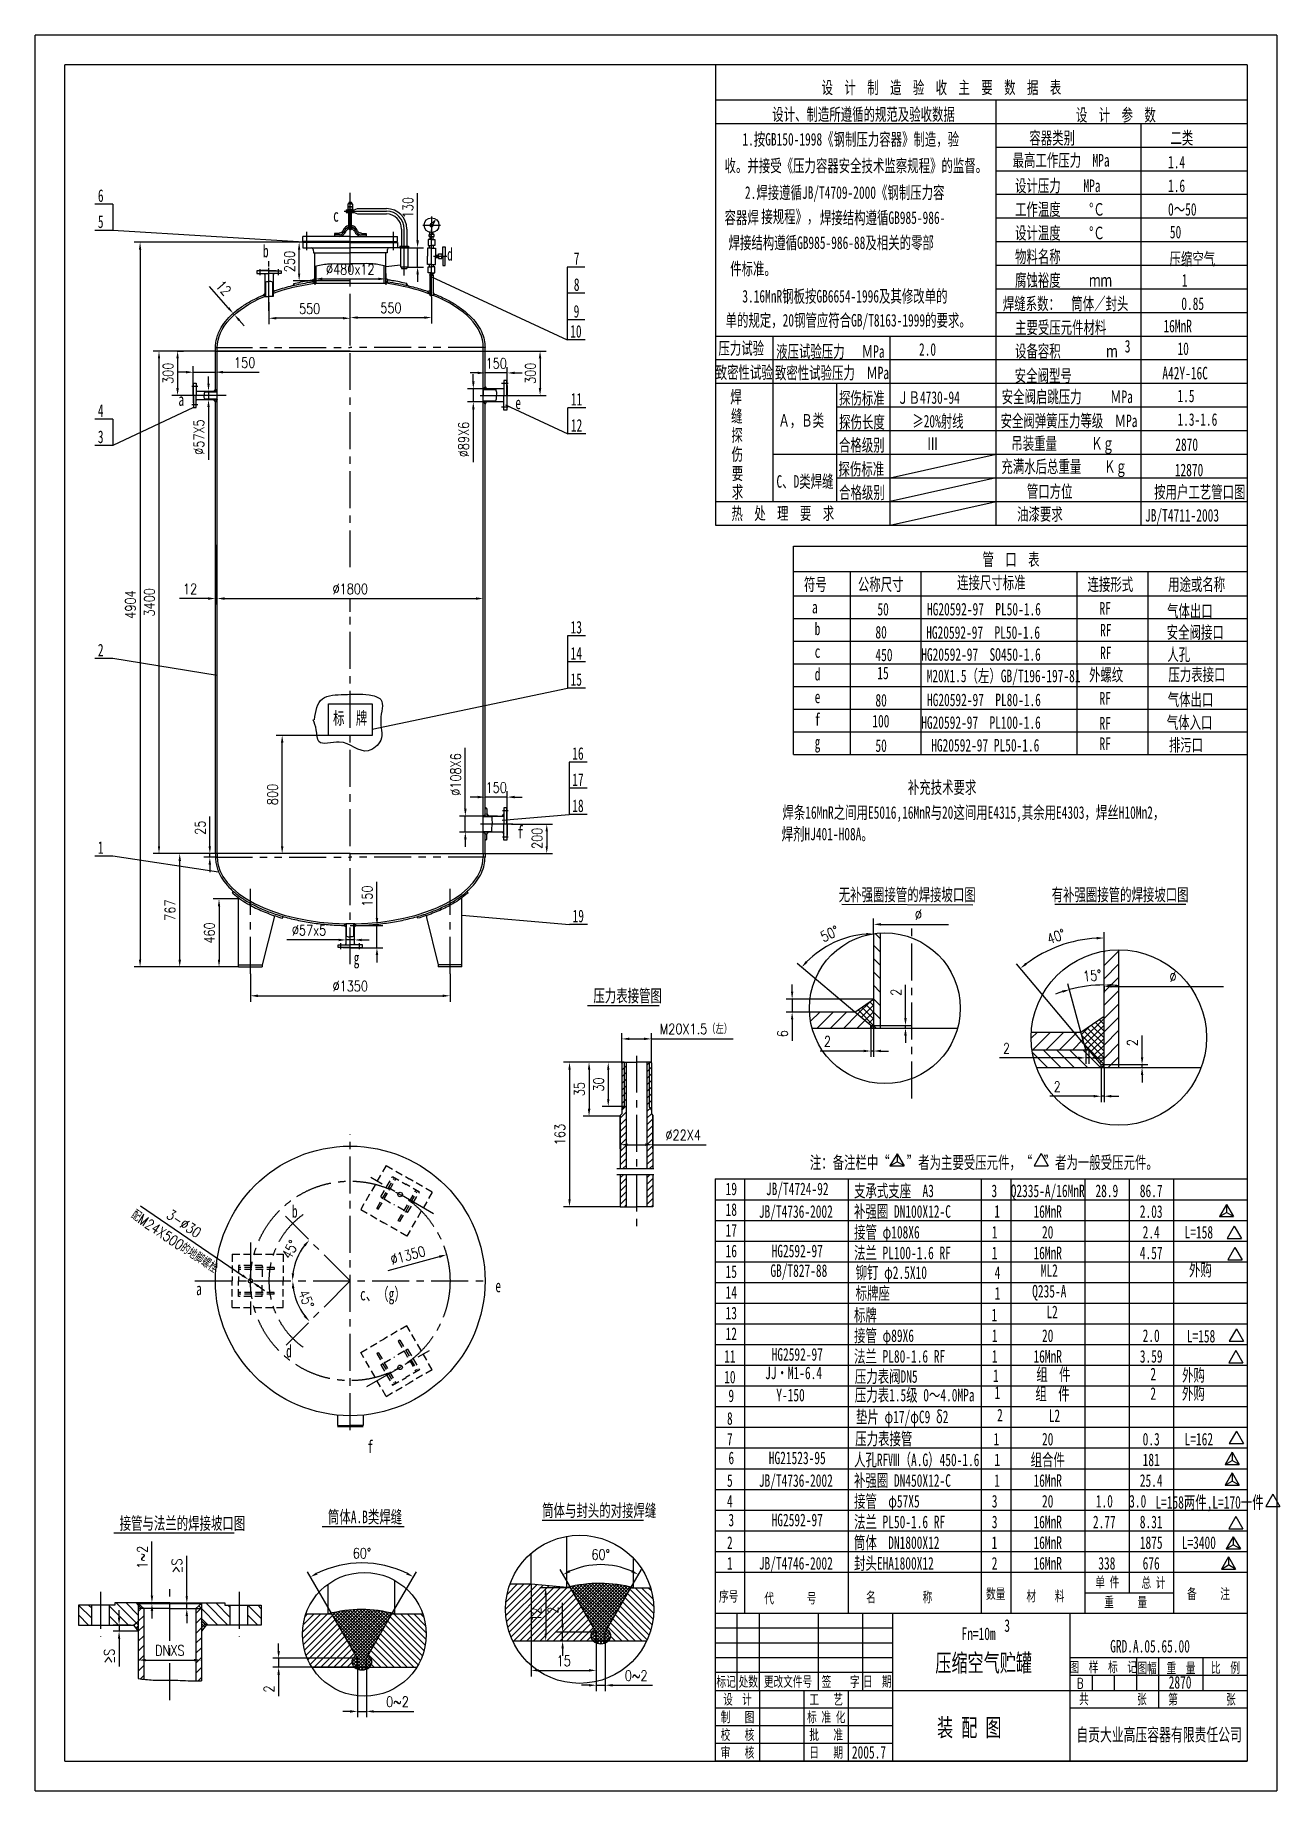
# Model space of a CAD drawing. Header units: millimetres. Extents: x -200 to 8220, y -200 to 11680.
import ezdxf
from ezdxf.enums import TextEntityAlignment as Align

# ---------------------------------------------------------------- set-up
doc = ezdxf.new("R2010")
doc.units = ezdxf.units.MM
doc.header["$LTSCALE"] = 200
for name, pattern in [('CENTER', [2, 1.25, -0.25, 0.25, -0.25]), ('DASHED', [0.75, 0.5, -0.25]), ('G', [2, 1.25, -0.25, 0.25, -0.25]), ('K', [2.5, 1.25, -0.25, 0.25, -0.25, 0.25, -0.25])]:
    doc.linetypes.add(name, pattern=pattern)
for name, color, linetype in [('01', 7, 'Continuous'), ('02', 1, 'Continuous'), ('05', 4, 'G'), ('1', 7, 'Continuous'), ('10', 1, 'Continuous'), ('11', 3, 'Continuous'), ('1轮廓实线层', 7, 'Continuous'), ('2', 6, 'Continuous'), ('2细线层', 4, 'Continuous'), ('3中心线层', 1, 'CENTER'), ('4', 1, 'CENTER'), ('5剖面线层', 2, 'Continuous'), ('6文字层', 3, 'Continuous'), ('8', 6, 'Continuous'), ('9双点划线层', 6, 'K'), ('CEN', 1, 'Continuous'), ('THK', 7, 'Continuous'), ('THN', 2, 'Continuous')]:
    doc.layers.add(name, color=color, linetype=linetype)
doc.styles.add('BIAOTITEXT', font='SIMKAI.TTF', dxfattribs={"width": 0.666})
doc.styles.get("Standard").update_dxf_attribs({"font": 'romans.shx', "width": 0.8, "bigfont": 'hzfs.shx'})
doc.styles.add('TH_GBDIM', font='romans.shx', dxfattribs={"width": 0.8, "bigfont": 'gbcbig.shx'})
doc.dimstyles.new('TH_GBDIM', dxfattribs={"dimscale": 20, "dimtxt": 3.5, "dimasz": 2.5, "dimexe": 2, "dimexo": 0, "dimgap": 1.5, "dimtad": 1, "dimdec": 0, "dimzin": 0, "dimdsep": 46, "dimtxsty": 'TH_GBDIM', "dimcen": 2.5, "dimclrd": 130, "dimclre": 130, "dimclrt": 3, "dimadec": 0, "dimazin": 0, "dimtfac": 0.714286, "dimtdec": 0, "dimtmove": 0, "dimatfit": 3, "dimfxl": 0, "dimtolj": 1, "dimtzin": 0, "dimlwd": -1, "dimlwe": -1, "dimarcsym": 0})
pattern_1 = [(45, (-353.462, -164.822), (-22.45064, 22.45064), [])]
pattern_2 = [(45, (-4283.853, -798.272), (-11.22532, 11.22532), []), (135, (-4283.853, -798.272), (-11.22532, -11.22532), [])]
pattern_3 = [(45, (-2668.681, -621.43), (-11.22532, 11.22532), []), (135, (-2668.681, -621.43), (-11.22532, -11.22532), [])]

msp = doc.modelspace()

# ---------------------------------------------------------------- texts
at = {"color": 1, "char_height": 70, "attachment_point": 5, "style": 'TH_GBDIM'}
for insert in [(5775.2, 5728), (7497.6, 5308.2)]:
    msp.add_mtext('\\A1;%%c', dxfattribs=dict(at, insert=insert))
at = {"color": 7, "char_height": 70, "attachment_point": 5, "style": 'TH_GBDIM'}
for s, insert, rotation in [('配M24X500的地脚螺栓', (744.5, 3518.8), 326), ('\\A1;3-∅30', (806.7, 3638.5), 325.66791)]:
    msp.add_mtext(s, dxfattribs=dict(at, insert=insert, rotation=rotation))
at = {"layer": '11', "color": 7, "style": 'BIAOTITEXT', "width": 0.666}
for s, height, p in [('JB/T4724-92', 85, (4955.6, 3830.9)), ('19', 85, (4509.3, 3830.9)), ('3', 85, (6288.6, 3817.7)), ('Q2335-A/16MnR', 85, (6649.8, 3817.7)), ('28.9', 85, (7049.9, 3817.7)), ('86.7', 85, (7349.9, 3817.7)), ('18', 85, (4509.3, 3690.9)), ('JB/T4736-2002', 85, (4946, 3677.7)), (' 1', 85, (6288.6, 3678.5)), ('16MnR', 85, (6649.8, 3677.7)), ('2.03', 85, (7349.9, 3677.7)), ('17', 85, (4509.3, 3550.9)), ('1', 85, (6290.9, 3537.7)), ('20', 85, (6649.8, 3537.7)), ('2.4', 85, (7349.9, 3537.7)), ('L=158', 85, (7672.1, 3537.7)), ('16', 85, (4509.3, 3410.9)), ('HG2592-97', 85, (4955.6, 3410.9)), ('1', 85, (6290.6, 3397.7)), ('16MnR', 85, (6649.8, 3397.7)), ('4.57', 85, (7349.9, 3397.7)), ('15', 85, (4509.3, 3270.9)), ('GB/T827-88', 85, (4966.3, 3277.8)), ('4', 85, (6310.4, 3264.6)), ('ML2', 85, (6660.5, 3278.5)), ('外购', 85, (7682.7, 3283.3)), ('14', 85, (4509.3, 3130.8)), ('Q235-A', 85, (6660.5, 3138.5)), ('1', 85, (6310.4, 3124.6)), ('13', 85, (4509.3, 2990.8)), ('1', 85, (6288.4, 2977.6)), (' L2', 85, (6660.5, 2998.5)), ('12', 85, (4509.3, 2850.8)), ('1', 85, (6290.9, 2837.6)), ('20', 85, (6649.8, 2837.6)), ('2.0', 85, (7349.9, 2837.6)), ('L=158  ', 85, (7725.5, 2834.4)), ('11', 85, (4499.6, 2697.6)), ('HG2592-97', 85, (4955.6, 2710.8)), ('1', 85, (6291, 2697.6)), ('16MnR', 85, (6649.8, 2697.6)), ('3.59', 85, (7349.9, 2697.6)), ('10', 85, (4499.6, 2557.6)), ('1', 85, (6299.1, 2566.6)), ('组  件', 85, (6688.3, 2574.8)), ('2', 85, (7363.5, 2577.9)), ('9', 85, (4509.3, 2430.8)), ('1', 85, (6309.7, 2451.9)), ('组  件', 85, (6682.5, 2443.9)), ('2', 85, (7363.5, 2446)), ('2', 85, (6326.7, 2300.1)), ('L2', 85, (6695.3, 2296)), ('8', 85, (4499.6, 2277.5)), ('7', 85, (4499.6, 2137.5)), (' 1', 85, (6283.6, 2137.5)), ('20', 85, (6649.8, 2137.5)), ('0.3', 85, (7349.9, 2137.5)), ('L=162', 85, (7672.1, 2137.5)), ('6', 85, (4509.3, 2010.7)), ('HG21523-95', 85, (4955.6, 2010.7)), (' 1', 85, (6289.2, 1997.5)), ('组合件', 85, (6649.8, 1997.5)), ('181', 85, (7349.9, 1997.5)), ('5', 85, (4499.6, 1857.5)), ('JB/T4736-2002', 85, (4946, 1857.5)), (' 1', 85, (6288.4, 1857.5)), ('16MnR', 85, (6649.8, 1857.5)), ('25.4', 85, (7349.9, 1857.5)), ('4', 85, (4499.6, 1717.5)), ('3', 85, (6290.8, 1717.5)), ('20', 85, (6649.8, 1717.5)), ('1.0', 85, (7032.9, 1717.5)), ('3.0', 85, (7258.7, 1717.5)), ('L=158两件,L=170一件', 85, (7744.5, 1710.3)), ('3', 85, (4509.3, 1590.7)), ('HG2592-97', 85, (4955.6, 1590.7)), ('3', 85, (6291.1, 1577.5)), ('16MnR', 85, (6649.8, 1577.5)), ('2.77', 85, (7032.9, 1577.5)), ('8.31', 85, (7349.9, 1577.5)), ('2', 85, (4499.6, 1437.4)), ('1', 85, (6289.9, 1437.4)), ('16MnR', 85, (6649.8, 1437.4)), ('1875', 85, (7349.9, 1437.4)), ('L=3400', 85, (7672.1, 1437.4)), ('1', 85, (4499.6, 1297.4)), ('JB/T4746-2002', 85, (4946, 1297.4)), ('2', 85, (6290.5, 1297.4)), ('16MnR', 85, (6649.8, 1297.4)), ('338', 85, (7049.9, 1297.4)), ('676', 85, (7349.9, 1297.4)), ('单 件', 70, (7053.1, 1177.7)), ('总 计', 70, (7365.4, 1174)), ('3', 85, (6375.4, 876.3)), ('Fn=10m', 85, (6182.1, 820.8)), ('压缩空气贮罐', 120, (6216.8, 606.3)), ('GRD.A.05.65.00', 85, (7342.1, 736.3)), ('2870', 85, (7545.5, 491.9)), ('装 配 图', 120, (6119.2, 168.6)), ('2005.7', 85, (5440.7, 18.5))]:
    msp.add_text(s, height=height, dxfattribs=at).set_placement(p, align=Align.CENTER)
for s, height, p in [('支承式支座  A3', 85, (5339.7, 3817.7)), ('补强圈 DN100X12-C', 85, (5339.7, 3677.7)), ('接管 φ108X6', 85, (5339.7, 3537.7)), ('法兰 PL100-1.6 RF', 85, (5339.7, 3397.7)), ('铆钉 φ2.5X10', 85, (5350.3, 3264.6)), ('标牌座', 85, (5350.3, 3124.6)), ('标牌 ', 85, (5339.7, 2977.6)), ('接管 φ89X6', 85, (5339.7, 2837.6)), ('法兰 PL80-1.6 RF', 85, (5339.7, 2697.6)), ('压力表阀DN5', 85, (5345.4, 2561.5)), ('Y-150', 85, (4813.7, 2435.7)), ('\\M+5B5E6\\M+5C6AC φ17/φC9 δ2', 85, (5353, 2288.1)), ('压力表接管', 85, (5347.9, 2140.3)), ('人孔RFⅧ（A.G）450-1.6', 85, (5339.7, 1997.5)), ('补强圈 DN450X12-C', 85, (5339.7, 1857.5)), ('接管  φ57X5', 85, (5339.7, 1717.5)), ('法兰 PL50-1.6 RF', 85, (5339.7, 1577.5)), ('筒体  DN1800X12', 85, (5339.7, 1437.4)), ('封头EHA1800X12', 85, (5339.7, 1297.4)), ('序号', 70, (4426.2, 1081.7)), ('代       号', 70, (4732.7, 1068.7)), ('名          称', 70, (5421.2, 1076.2)), (' 数量', 70, (6201.2, 1098.8)), ('材    料', 70, (6506, 1083.7)), ('重     量', 70, (7032.7, 1042.4)), ('备     注', 70, (7593.2, 1098.8)), ('自贡大业高压容器有限责任公司', 88, (6843.9, 136.3))]:
    msp.add_text(s, height=height, dxfattribs=at).set_placement(p)
for s, p in [('JJ·M1-6.4', (4738.1, 2560.4)), ('压力表1.5级 0～4.0MPa', (5345.3, 2410))]:
    msp.add_text(s, height=85, dxfattribs=at).set_placement(p, align=Align.BOTTOM_LEFT)
for p in [(7713, 2570.8), (7712.6, 2447.7)]:
    msp.add_text('外购', height=85, dxfattribs=at).set_placement(p, align=Align.RIGHT)
for s, p in [('图\u3000样\u3000标\u3000记', (7025.7, 639.7)), ('图幅', (7322, 633.6)), ('重\u3000量', (7551.8, 633.6)), ('比\u3000例', (7852.9, 634.8)), ('标记', (4474.3, 541.2)), ('处数', (4624.3, 541.2)), ('更改文件号', (4893.2, 541.2)), ('签    字', (5249.4, 541.2)), ('日  期', (5496.9, 541.2)), ('设  计', (4551.4, 421.2)), ('工 \u3000艺', (5151.4, 421.2)), ('共\u3000\u3000\u3000\u3000\u3000张', (7090.7, 422.4)), ('第\u3000\u3000\u3000\u3000\u3000张', (7693, 421.3)), ('制 \u3000图', (4551.4, 301.2)), ('标 准 化', (5151.4, 301.2)), ('校 \u3000核', (4551.4, 181.2)), ('批\u3000 准', (5151.4, 181.2)), ('审 \u3000核', (4551.4, 61.2)), ('日 \u3000期', (5151.4, 61.2))]:
    msp.add_text(s, height=70, dxfattribs=at).set_placement(p, align=Align.MIDDLE)
at = {"layer": '11', "color": 7, "width": 0.707}
msp.add_text('B', height=70, dxfattribs=at).set_placement((6847.2, 493.6))
at = {"layer": '6文字层', "color": 7, "ltscale": 14, "style": 'BIAOTITEXT', "width": 0.666}
for s, p in [('设  计  制\u3000造\u3000验\u3000收\u3000主\u3000要\u3000数\u3000据\u3000表', (5120.2, 11282.8)), ('设计、制造所遵循的规范及验收数据', (4786.4, 11101.3)), ('设\u3000计\u3000参\u3000数', (6840.4, 11097.3)), ('1.按GB150-1998《钢制压力容器》制造，验', (4584.7, 10932.7)), ('容器类别', (6525.5, 10942)), ('二类', (7480, 10942)), ('收。并接受《压力容器安全技术监察规程》的监督。', (4464, 10753.8)), (' 最高工作压力  MPa', (6374, 10790.7)), ('1.4', (7463.9, 10778.2)), ('设计压力    MPa', (6428.8, 10618.3)), ('1.6', (7463.9, 10618.3)), ('6', (224.4, 10551.5)), ('2.焊接遵循JB/T4709-2000《钢制压力容 ', (4601.8, 10572.3)), ('5', (224.4, 10374.8)), ('c', (1816, 10418)), (' 容器焊 ', (4425.3, 10403.2)), (' 接规程》，', (4673.9, 10408.9)), ('焊接结构遵循GB985-986- ', (5109, 10402)), ('工作温度     °Ｃ', (6428.8, 10458.5)), ('0～50', (7463.9, 10458.5)), ('设计温度     °Ｃ', (6428.8, 10298.7)), ('50', (7476.1, 10304.9)), ('b', (1341.4, 10176.5)), ('d', (2586.8, 10154.6)), ('焊接结构遵循GB985-986-88及相关的零部  ', (4490.9, 10232.9)), ('物料名称', (6428.8, 10138.8)), ('压缩空气', (7473.9, 10123.4)), ('7', (3444.1, 10126.4)), (' 件标准。', (4463.2, 10056.9)), ('8', (3444.1, 9949.7)), ('腐蚀裕度\u3000   ｍｍ', (6428.8, 9979)), ('1', (7557.7, 9979)), ('3.16MnR钢板按GB6654-1996及其修改单的 ', (4583.9, 9870.8)), ('焊缝系数：\u3000筒体／封头', (6346.4, 9820.3)), ('0.85', (7553.6, 9820.3)), ('9', (3442.8, 9768.7)), ('单的规定，20钢管应符合GB/T8163-1999的要求。', (4470.8, 9708.2)), ('主要受压元件材料', (6428.8, 9659.3)), ('16MnR ', (7432.7, 9669.3)), ('10', (3419.6, 9633.3)), ('压力试验', (4422.5, 9518.9)), ('液压试验压力\u3000 ＭPa', (4812.8, 9497.1)), ('2.0', (5779.2, 9510.7)), ('设备容积\u3000      ｍ', (6428.8, 9499.5)), ('3', (7171, 9532.3)), ('10', (7527.6, 9516.2)), ('致密性试验', (4403.6, 9355.5)), ('致密性试验压力  ＭPa', (4804.8, 9352.4)), ('安全阀型号', (6426.8, 9333.1)), ('A42Y-16C', (7425.4, 9350.7)), ('焊', (4502.5, 9189.6)), ('探伤标准', (5238, 9181.7)), ('ＪＢ4730-94', (5631.5, 9185.3)), ('安全阀启跳压力     ＭPa', (6338.8, 9190.6)), ('1.5', (7527.6, 9196.5)), ('4', (224.4, 9096.4)), ('a', (769.3, 9171.6)), ('e', (3048.5, 9149)), ('11', (3424.2, 9173.9)), ('缝', (4507.6, 9059.8)), ('12', (3424.2, 8997.2)), ('Ａ，Ｂ类', (4828, 9030.9)), ('探伤长度', (5238.9, 9019.6)), ('≥20%射线', (5733.9, 9025.5)), ('安全阀弹簧压力等级  ＭPa', (6330.5, 9027.7)), ('1.3-1.6', (7527.6, 9036.7)), ('3', (224.4, 8919.7)), ('探', (4510.2, 8930.1)), ('合格级别', (5237.9, 8863.6)), ('Ⅲ', (5832.9, 8872.6)), ('吊装重量\u3000    Ｋｇ', (6403.7, 8874.8)), ('2870', (7513, 8866.9)), ('伤', (4511.1, 8801.1)), ('探伤标准', (5234.8, 8701.4)), ('充满水后总重量\u3000  Ｋｇ', (6336.4, 8718.3)), ('要', (4512.8, 8671.3)), ('C、D类焊缝', (4814.9, 8617.7)), ('12870', (7509.5, 8695.4)), ('求', (4512.8, 8545.8)), ('合格级别', (5238.9, 8542.6)), ('管口方位', (6508.7, 8550.1)), ('按用户工艺管口图', (7369.5, 8545.9)), ('热\u3000处\u3000理\u3000要\u3000求', (4510.5, 8401.5)), ('油漆要求', (6442.6, 8396)), ('JB/T4711-2003', (7308.3, 8388.3)), ('管\u3000口\u3000表', (6208.7, 8089.9)), ('符号', (5001.2, 7920.8)), ('公称尺寸', (5365.7, 7920.8)), ('连接尺寸标准', (6036.9, 7932.6)), ('连接形式', (6919.2, 7920.8)), ('用途或名称', (7464.2, 7920.8)), ('RF', (7000.2, 7759)), ('a', (5055.5, 7767.5)), ('50', (5498, 7753.5)), ('HG20592-97  PL50-1.6', (5833.2, 7753.5)), ('气体出口', (7457.4, 7740.1)), ('13', (3422.2, 7631.3)), ('b', (5073.4, 7620.3)), ('80', (5484.5, 7597.4)), ('HG20592-97  PL50-1.6', (5827.8, 7595.7)), ('RF', (7004.6, 7611.1)), ('安全阀接口', (7455.1, 7596.9)), ('2', (224.4, 7476.8)), ('14', (3422.2, 7454.6)), ('c', (5073.4, 7466.8)), ('450', (5484.5, 7444)), ('HG20592-97  SO450-1.6', (5794.2, 7446.6)), ('RF', (7004.6, 7457.6)), ('人孔', (7459, 7446.8)), ('d', (5073.4, 7313.4)), ('M20X1.5（左）GB/T196-197-81', (5831.3, 7301.5)), ('压力表接口', (7466.5, 7310.6)), ('15', (3422.2, 7277.9)), ('e', (5073.4, 7159.9)), ('80', (5484.5, 7137.1)), ('HG20592-97  PL80-1.6', (5833.2, 7139.7)), ('RF', (7000.2, 7150.1)), ('气体出口', (7461.3, 7141.5)), ('标  牌', (1815.5, 7015.6)), ('f', (5073.4, 7006.5)), ('100', (5463.6, 6996)), ('HG20592-97  PL100-1.6', (5794.2, 6986.3)), ('RF', (7000.2, 6981.6)), ('气体入口', (7455, 6986.4)), ('g', (5073.4, 6853)), ('50', (5484.5, 6830.2)), ('HG20592-97 PL50-1.6', (5861.8, 6832.7)), ('RF', (7000.2, 6843.2)), ('排污口', (7469.5, 6834.3)), ('16', (3433.5, 6776.7)), ('17', (3433.5, 6599.9)), ('补充技术要求', (5703.8, 6547.8)), ('18', (3433.5, 6423.2)), ('  焊条16MnR之间用E5016,16MnR与20这间用E4315,其余用E4303，焊丝H10Mn2， ', (4778.3, 6377.6)), ('f', (3063.3, 6246)), ('焊剂HJ401-H08A。', (4849.8, 6232.1)), ('1', (224.4, 6140.5)), ('无补强圈接管的焊接坡口图', (5236.2, 5821.8)), ('有补强圈接管的焊接坡口图', (6676.5, 5821.8)), ('19', (3435.6, 5677.3)), ('g', (1954.9, 5393)), ('压力表接管图', (3576.6, 5137.4)), ('注：备注栏中“   ”者为主要受压元件，“  ”者为一般受压元件。', (5040.6, 4009.4)), ('b', (1537.4, 3678.6)), ('a', (889.3, 3154.2)), ('c、（g）', (1998.3, 3118.9)), ('e', (2913.3, 3173.9)), ('d', (1498, 2733.3)), ('f', (2047.6, 2086.9)), ('接管与法兰的焊接坡口图', (371.8, 1568.3)), ('筒体A.B类焊缝', (1781.1, 1611.4)), ('筒体与封头的对接焊缝', (3230, 1654.6))]:
    msp.add_text(s, height=85, dxfattribs=at).set_placement(p)
for s, p in [('15', (5535.7, 7296.3)), ('外螺纹', (7045, 7283.4))]:
    msp.add_text(s, height=85, dxfattribs=at).set_placement(p, align=Align.BOTTOM_CENTER)

# ---------------------------------------------------------------- blocks, each defined once
blk = doc.blocks.new('LINBLOCK')
at = {"layer": '01'}
for p, q in [((0, 0), (0, -7)), ((10, 0), (10, -7)), ((45, 0), (45, -7)), ((90, 0), (90, -7)), ((100, 0), (100, -7)), ((125, 0), (125, -7)), ((140, 0), (140, -7)), ((155, 0), (155, -7)), ((180, 0), (180, -7))]:
    blk.add_line(p, q, dxfattribs=at)
at = {"layer": '02'}
blk.add_line((0, 0), (180, 0), dxfattribs=at)
blk = doc.blocks.new('*D13')
at = {"color": 1}
for p, q in [((1032, 7741), (1032, 7908)), ((1082, 7868), (2782, 7868)), ((2832, 7741), (2832, 7908))]:
    blk.add_line(p, q, dxfattribs=at)
for points in [[(1082, 7876), (1082, 7859), (1032, 7868)], [(2782, 7876), (2782, 7859), (2832, 7868)]]:
    blk.add_solid(points, dxfattribs=at)
at = {"layer": 'Defpoints', "color": 0}
for p in [(2832, 7868), (1032, 7741), (2832, 7741)]:
    blk.add_point(p, dxfattribs=at)
at = {"color": 1, "insert": (1932, 7933), "char_height": 70, "attachment_point": 5, "style": 'TH_GBDIM'}
blk.add_mtext('\\A1;%%c1800', dxfattribs=at)
blk = doc.blocks.new('*D14')
at = {"color": 1}
for p, q in [((1257, 5329), (1257, 5140)), ((2607, 5329), (2607, 5140)), ((1307, 5180), (2557, 5180))]:
    blk.add_line(p, q, dxfattribs=at)
for points in [[(1307, 5188), (1307, 5171), (1257, 5180)], [(2557, 5188), (2557, 5171), (2607, 5180)]]:
    blk.add_solid(points, dxfattribs=at)
at = {"layer": 'Defpoints', "color": 0}
for p in [(1257, 5329), (2607, 5329), (2607, 5180)]:
    blk.add_point(p, dxfattribs=at)
at = {"color": 1, "insert": (1932, 5245), "char_height": 70, "attachment_point": 5, "style": 'TH_GBDIM'}
blk.add_mtext('\\A1;%%c1350', dxfattribs=at)
blk = doc.blocks.new('*D15')
at = {"color": 1}
for p, q in [((1177, 5835), (1004, 5835)), ((1044, 5785), (1044, 5425)), ((1177, 5375), (1004, 5375))]:
    blk.add_line(p, q, dxfattribs=at)
for points in [[(1036, 5785), (1052, 5785), (1044, 5835)], [(1036, 5425), (1052, 5425), (1044, 5375)]]:
    blk.add_solid(points, dxfattribs=at)
at = {"layer": 'Defpoints', "color": 0}
for p in [(1177, 5835), (1044, 5375), (1177, 5375)]:
    blk.add_point(p, dxfattribs=at)
at = {"color": 1, "insert": (979, 5605), "char_height": 70, "attachment_point": 5, "rotation": 90, "style": 'TH_GBDIM'}
blk.add_mtext('\\A1;460', dxfattribs=at)
blk = doc.blocks.new('*D16')
at = {"color": 1}
for p, q in [((1020, 6142), (738, 6142)), ((778, 5425), (778, 6092)), ((1004, 5375), (738, 5375))]:
    blk.add_line(p, q, dxfattribs=at)
for points in [[(770, 6092), (787, 6092), (778, 6142)], [(770, 5425), (787, 5425), (778, 5375)]]:
    blk.add_solid(points, dxfattribs=at)
at = {"layer": 'Defpoints', "color": 0}
for p in [(778, 6142), (1020, 6142), (1004, 5375)]:
    blk.add_point(p, dxfattribs=at)
at = {"color": 1, "insert": (713, 5759), "char_height": 70, "attachment_point": 5, "rotation": 90, "style": 'TH_GBDIM'}
blk.add_mtext('\\A1;767', dxfattribs=at)
blk = doc.blocks.new('*D17')
at = {"color": 1}
for p, q in [((1692, 10067), (1692, 9990)), ((1742, 10030), (2122, 10030)), ((2172, 10067), (2172, 9990))]:
    blk.add_line(p, q, dxfattribs=at)
for points in [[(1742, 10039), (1742, 10022), (1692, 10030)], [(2122, 10039), (2122, 10022), (2172, 10030)]]:
    blk.add_solid(points, dxfattribs=at)
at = {"layer": 'Defpoints', "color": 0}
for p in [(1692, 10067), (2172, 10067), (2172, 10030)]:
    blk.add_point(p, dxfattribs=at)
at = {"color": 1, "insert": (1932, 10095), "char_height": 70, "attachment_point": 5, "style": 'TH_GBDIM'}
blk.add_mtext('\\A1;%%c480x12', dxfattribs=at)
blk = doc.blocks.new('*D18')
at = {"color": 1}
for p, q in [((2387, 10291), (2387, 10611)), ((2327, 10241), (2427, 10241)), ((2387, 10111), (2387, 10241)), ((2322, 10111), (2427, 10111)), ((2387, 10061), (2387, 10011))]:
    blk.add_line(p, q, dxfattribs=at)
for points in [[(2379, 10291), (2396, 10291), (2387, 10241)], [(2379, 10061), (2396, 10061), (2387, 10111)]]:
    blk.add_solid(points, dxfattribs=at)
at = {"layer": 'Defpoints', "color": 0}
for p in [(2327, 10241), (2322, 10111), (2387, 10111)]:
    blk.add_point(p, dxfattribs=at)
at = {"color": 1, "insert": (2322, 10513), "char_height": 70, "attachment_point": 5, "rotation": 90, "style": 'TH_GBDIM'}
blk.add_mtext('\\A1;130', dxfattribs=at)
blk = doc.blocks.new('*D19')
at = {"color": 1}
for p, q in [((2112, 5706), (2112, 5952)), ((1932, 5656), (2152, 5656)), ((2112, 5505), (2112, 5656)), ((1932, 5505), (2152, 5505)), ((2112, 5455), (2112, 5405))]:
    blk.add_line(p, q, dxfattribs=at)
for points in [[(2104, 5706), (2121, 5706), (2112, 5656)], [(2104, 5455), (2121, 5455), (2112, 5505)]]:
    blk.add_solid(points, dxfattribs=at)
at = {"layer": 'Defpoints', "color": 0}
for p in [(1932, 5656), (2112, 5656), (1932, 5505)]:
    blk.add_point(p, dxfattribs=at)
at = {"color": 1, "insert": (2047, 5854), "char_height": 70, "attachment_point": 5, "rotation": 90, "style": 'TH_GBDIM'}
blk.add_mtext('\\A1;150', dxfattribs=at)
blk = doc.blocks.new('*D20')
at = {"color": 1}
for p, q in [((1382, 9872), (1382, 9724)), ((1882, 9764), (1432, 9764)), ((1932, 9631), (1932, 9804))]:
    blk.add_line(p, q, dxfattribs=at)
for points in [[(1432, 9773), (1432, 9756), (1382, 9764)], [(1882, 9773), (1882, 9756), (1932, 9764)]]:
    blk.add_solid(points, dxfattribs=at)
at = {"layer": 'Defpoints', "color": 0}
for p in [(1382, 9872), (1382, 9764), (1932, 9631)]:
    blk.add_point(p, dxfattribs=at)
at = {"color": 1, "insert": (1657, 9829), "char_height": 70, "attachment_point": 5, "style": 'TH_GBDIM'}
blk.add_mtext('\\A1;550', dxfattribs=at)
blk = doc.blocks.new('*D21')
at = {"color": 1}
for p, q in [((2482, 9910), (2482, 9729)), ((1932, 9764), (1932, 9809)), ((1982, 9769), (2432, 9769))]:
    blk.add_line(p, q, dxfattribs=at)
for points in [[(1982, 9777), (1982, 9760), (1932, 9769)], [(2432, 9777), (2432, 9760), (2482, 9769)]]:
    blk.add_solid(points, dxfattribs=at)
at = {"layer": 'Defpoints', "color": 0}
for p in [(2482, 9910), (1932, 9764), (2482, 9769)]:
    blk.add_point(p, dxfattribs=at)
at = {"color": 1, "insert": (2207, 9834), "char_height": 70, "attachment_point": 5, "style": 'TH_GBDIM'}
blk.add_mtext('\\A1;550', dxfattribs=at)
blk = doc.blocks.new('*D22')
at = {"color": 1}
for p, q in [((1903, 5556), (1903, 5598)), ((1960, 5551), (1960, 5598)), ((1853, 5558), (1503, 5558)), ((1960, 5558), (1903, 5558)), ((2010, 5558), (2060, 5558))]:
    blk.add_line(p, q, dxfattribs=at)
for points in [[(1853, 5566), (1853, 5549), (1903, 5558)], [(2010, 5566), (2010, 5549), (1960, 5558)]]:
    blk.add_solid(points, dxfattribs=at)
at = {"layer": 'Defpoints', "color": 0}
for p in [(1903, 5556), (1960, 5558), (1960, 5551)]:
    blk.add_point(p, dxfattribs=at)
at = {"color": 1, "insert": (1653, 5623), "char_height": 70, "attachment_point": 5, "style": 'TH_GBDIM'}
blk.add_mtext('\\A1;%%c57x5', dxfattribs=at)
blk = doc.blocks.new('*D23')
at = {"color": 1}
for p, q in [((1020, 9542), (598, 9542)), ((638, 6192), (638, 9492)), ((1032, 6142), (598, 6142))]:
    blk.add_line(p, q, dxfattribs=at)
for points in [[(630, 9492), (646, 9492), (638, 9542)], [(630, 6192), (646, 6192), (638, 6142)]]:
    blk.add_solid(points, dxfattribs=at)
at = {"layer": 'Defpoints', "color": 0}
for p in [(638, 9542), (1020, 9542), (1032, 6142)]:
    blk.add_point(p, dxfattribs=at)
at = {"color": 1, "insert": (573, 7842), "char_height": 70, "attachment_point": 5, "rotation": 90, "style": 'TH_GBDIM'}
blk.add_mtext('\\A1;3400', dxfattribs=at)
blk = doc.blocks.new('*D24')
at = {"color": 1}
for p, q in [((1657, 10279), (470, 10279)), ((510, 10229), (510, 5425)), ((738, 5375), (470, 5375))]:
    blk.add_line(p, q, dxfattribs=at)
for points in [[(502, 10229), (518, 10229), (510, 10279)], [(502, 5425), (518, 5425), (510, 5375)]]:
    blk.add_solid(points, dxfattribs=at)
at = {"layer": 'Defpoints', "color": 0}
for p in [(1657, 10279), (510, 5375), (738, 5375)]:
    blk.add_point(p, dxfattribs=at)
at = {"color": 1, "insert": (445, 7827), "char_height": 70, "attachment_point": 5, "rotation": 90, "style": 'TH_GBDIM'}
blk.add_mtext('\\A1;4904', dxfattribs=at)
blk = doc.blocks.new('*D25')
at = {"color": 1}
for p, q in [((982, 6192), (982, 6393)), ((1032, 6142), (942, 6142)), ((1032, 6117), (942, 6117)), ((982, 6117), (982, 6142)), ((982, 6067), (982, 6017))]:
    blk.add_line(p, q, dxfattribs=at)
for points in [[(973, 6192), (990, 6192), (982, 6142)], [(973, 6067), (990, 6067), (982, 6117)]]:
    blk.add_solid(points, dxfattribs=at)
at = {"layer": 'Defpoints', "color": 0}
for p in [(982, 6142), (1032, 6142), (1032, 6117)]:
    blk.add_point(p, dxfattribs=at)
at = {"color": 1, "insert": (917, 6317), "char_height": 70, "attachment_point": 5, "rotation": 90, "style": 'TH_GBDIM'}
blk.add_mtext('\\A1;25', dxfattribs=at)
blk = doc.blocks.new('*D26')
at = {"color": 1}
for p, q in [((1107, 9835), (979, 9979)), ((1140, 9797), (1170, 9824)), ((1148, 9788), (1140, 9797)), ((1148, 9788), (1178, 9815)), ((1181, 9751), (1214, 9714))]:
    blk.add_line(p, q, dxfattribs=at)
for points in [[(1113, 9840), (1101, 9829), (1140, 9797)], [(1187, 9756), (1175, 9745), (1148, 9788)]]:
    blk.add_solid(points, dxfattribs=at)
at = {"layer": 'Defpoints', "color": 0}
for p in [(1140, 9797), (1148, 9788), (1148, 9788)]:
    blk.add_point(p, dxfattribs=at)
at = {"color": 1, "insert": (1075, 9969), "char_height": 70, "attachment_point": 5, "rotation": 311.5383, "style": 'TH_GBDIM'}
blk.add_mtext('\\A1;12', dxfattribs=at)
blk = doc.blocks.new('*D27')
at = {"color": 1}
for p, q in [((1020, 8231), (1020, 7828)), ((970, 7868), (777, 7868)), ((1032, 7868), (1020, 7868)), ((1032, 7868), (1032, 7908)), ((1082, 7868), (1132, 7868))]:
    blk.add_line(p, q, dxfattribs=at)
for points in [[(970, 7876), (970, 7859), (1020, 7868)], [(1082, 7876), (1082, 7859), (1032, 7868)]]:
    blk.add_solid(points, dxfattribs=at)
at = {"layer": 'Defpoints', "color": 0}
for p in [(1020, 8231), (1020, 7868), (1032, 7868)]:
    blk.add_point(p, dxfattribs=at)
at = {"color": 1, "insert": (848, 7933), "char_height": 70, "attachment_point": 5, "style": 'TH_GBDIM'}
blk.add_mtext('\\A1;12', dxfattribs=at)
blk = doc.blocks.new('*D28')
at = {"color": 1}
for p, q in [((1657, 10279), (1546, 10279)), ((1586, 10067), (1586, 10229)), ((1932, 10017), (1546, 10017))]:
    blk.add_line(p, q, dxfattribs=at)
for points in [[(1578, 10229), (1594, 10229), (1586, 10279)], [(1578, 10067), (1594, 10067), (1586, 10017)]]:
    blk.add_solid(points, dxfattribs=at)
at = {"layer": 'Defpoints', "color": 0}
for p in [(1586, 10279), (1657, 10279), (1932, 10017)]:
    blk.add_point(p, dxfattribs=at)
at = {"color": 1, "insert": (1521, 10148), "char_height": 70, "attachment_point": 5, "rotation": 90, "style": 'TH_GBDIM'}
blk.add_mtext('\\A1;250', dxfattribs=at)
blk = doc.blocks.new('*D29')
at = {"color": 1}
for p, q in [((2794, 9394), (2744, 9394)), ((2844, 9301), (2844, 9434)), ((2994, 9394), (2844, 9394)), ((2994, 9176), (2994, 9434)), ((3044, 9394), (3094, 9394))]:
    blk.add_line(p, q, dxfattribs=at)
for points in [[(2794, 9403), (2794, 9386), (2844, 9394)], [(3044, 9403), (3044, 9386), (2994, 9394)]]:
    blk.add_solid(points, dxfattribs=at)
at = {"layer": 'Defpoints', "color": 0}
for p in [(2844, 9394), (2844, 9301), (2994, 9176)]:
    blk.add_point(p, dxfattribs=at)
at = {"color": 1, "insert": (2919, 9459), "char_height": 70, "attachment_point": 5, "style": 'TH_GBDIM'}
blk.add_mtext('\\A1;150', dxfattribs=at)
blk = doc.blocks.new('*D30')
at = {"color": 1}
for p, q in [((2844, 6455), (2844, 6564)), ((2994, 6342), (2994, 6564)), ((2794, 6524), (2744, 6524)), ((2994, 6524), (2844, 6524)), ((3044, 6524), (3094, 6524))]:
    blk.add_line(p, q, dxfattribs=at)
for points in [[(2794, 6533), (2794, 6516), (2844, 6524)], [(3044, 6533), (3044, 6516), (2994, 6524)]]:
    blk.add_solid(points, dxfattribs=at)
at = {"layer": 'Defpoints', "color": 0}
for p in [(2844, 6524), (2844, 6455), (2994, 6342)]:
    blk.add_point(p, dxfattribs=at)
at = {"color": 1, "insert": (2919, 6589), "char_height": 70, "attachment_point": 5, "style": 'TH_GBDIM'}
blk.add_mtext('\\A1;150', dxfattribs=at)
blk = doc.blocks.new('*D31')
at = {"color": 1}
for p, q in [((2710, 6446), (2710, 6857)), ((2927, 6396), (2670, 6396)), ((2710, 6288), (2710, 6396)), ((2927, 6288), (2670, 6288)), ((2710, 6238), (2710, 6188))]:
    blk.add_line(p, q, dxfattribs=at)
for points in [[(2702, 6446), (2719, 6446), (2710, 6396)], [(2702, 6238), (2719, 6238), (2710, 6288)]]:
    blk.add_solid(points, dxfattribs=at)
at = {"layer": 'Defpoints', "color": 0}
for p in [(2927, 6396), (2710, 6288), (2927, 6288)]:
    blk.add_point(p, dxfattribs=at)
at = {"color": 1, "insert": (2645, 6677), "char_height": 70, "attachment_point": 5, "rotation": 90, "style": 'TH_GBDIM'}
blk.add_mtext('\\A1;%%c108X6', dxfattribs=at)
blk = doc.blocks.new('*D32')
at = {"color": 1}
for p, q in [((3023, 6342), (3301, 6342)), ((3261, 6292), (3261, 6192)), ((2844, 6142), (3301, 6142))]:
    blk.add_line(p, q, dxfattribs=at)
for points in [[(3253, 6292), (3269, 6292), (3261, 6342)], [(3253, 6192), (3269, 6192), (3261, 6142)]]:
    blk.add_solid(points, dxfattribs=at)
at = {"layer": 'Defpoints', "color": 0}
for p in [(3023, 6342), (2844, 6142), (3261, 6142)]:
    blk.add_point(p, dxfattribs=at)
at = {"color": 1, "insert": (3196, 6245), "char_height": 70, "attachment_point": 5, "rotation": 90, "style": 'TH_GBDIM'}
blk.add_mtext('\\A1;200', dxfattribs=at)
blk = doc.blocks.new('*D33')
at = {"color": 1}
for p, q in [((820, 9399), (770, 9399)), ((870, 9242), (870, 9439)), ((870, 9399), (1020, 9399)), ((1020, 9294), (1020, 9439)), ((1070, 9399), (1316, 9399))]:
    blk.add_line(p, q, dxfattribs=at)
for points in [[(820, 9408), (820, 9391), (870, 9399)], [(1070, 9408), (1070, 9391), (1020, 9399)]]:
    blk.add_solid(points, dxfattribs=at)
at = {"layer": 'Defpoints', "color": 0}
for p in [(1020, 9399), (1020, 9294), (870, 9242)]:
    blk.add_point(p, dxfattribs=at)
at = {"color": 1, "insert": (1218, 9464), "char_height": 70, "attachment_point": 5, "style": 'TH_GBDIM'}
blk.add_mtext('\\A1;150', dxfattribs=at)
blk = doc.blocks.new('*D34')
at = {"color": 1}
for p, q in [((762, 9542), (804, 9542)), ((764, 9492), (764, 9292)), ((839, 9242), (724, 9242))]:
    blk.add_line(p, q, dxfattribs=at)
for points in [[(755, 9492), (772, 9492), (764, 9542)], [(755, 9292), (772, 9292), (764, 9242)]]:
    blk.add_solid(points, dxfattribs=at)
at = {"layer": 'Defpoints', "color": 0}
for p in [(762, 9542), (764, 9242), (839, 9242)]:
    blk.add_point(p, dxfattribs=at)
at = {"color": 1, "insert": (699, 9392), "char_height": 70, "attachment_point": 5, "rotation": 90, "style": 'TH_GBDIM'}
blk.add_mtext('\\A1;300', dxfattribs=at)
blk = doc.blocks.new('*D35')
at = {"color": 1}
for p, q in [((2832, 9542), (3256, 9542)), ((3216, 9492), (3216, 9292)), ((3025, 9242), (3256, 9242))]:
    blk.add_line(p, q, dxfattribs=at)
for points in [[(3207, 9492), (3224, 9492), (3216, 9542)], [(3207, 9292), (3224, 9292), (3216, 9242)]]:
    blk.add_solid(points, dxfattribs=at)
at = {"layer": 'Defpoints', "color": 0}
for p in [(2832, 9542), (3025, 9242), (3216, 9242)]:
    blk.add_point(p, dxfattribs=at)
at = {"color": 1, "insert": (3151, 9392), "char_height": 70, "attachment_point": 5, "rotation": 90, "style": 'TH_GBDIM'}
blk.add_mtext('\\A1;300', dxfattribs=at)
blk = doc.blocks.new('*D36')
at = {"color": 1}
for p, q in [((961, 9271), (1013, 9271)), ((973, 9321), (973, 9371)), ((973, 9271), (973, 9214)), ((965, 9214), (1013, 9214)), ((973, 9164), (973, 8806))]:
    blk.add_line(p, q, dxfattribs=at)
for points in [[(965, 9321), (981, 9321), (973, 9271)], [(965, 9164), (981, 9164), (973, 9214)]]:
    blk.add_solid(points, dxfattribs=at)
at = {"layer": 'Defpoints', "color": 0}
for p in [(961, 9271), (965, 9214), (973, 9214)]:
    blk.add_point(p, dxfattribs=at)
at = {"color": 1, "insert": (908, 8960), "char_height": 70, "attachment_point": 5, "rotation": 90, "style": 'TH_GBDIM'}
blk.add_mtext('\\A1;%%c57X5', dxfattribs=at)
blk = doc.blocks.new('*D37')
at = {"color": 1}
for p, q in [((2764, 9337), (2764, 9387)), ((2908, 9287), (2724, 9287)), ((2764, 9287), (2764, 9198)), ((2908, 9198), (2724, 9198)), ((2764, 9148), (2764, 8790))]:
    blk.add_line(p, q, dxfattribs=at)
for points in [[(2756, 9337), (2773, 9337), (2764, 9287)], [(2756, 9148), (2773, 9148), (2764, 9198)]]:
    blk.add_solid(points, dxfattribs=at)
at = {"layer": 'Defpoints', "color": 0}
for p in [(2908, 9287), (2764, 9198), (2908, 9198)]:
    blk.add_point(p, dxfattribs=at)
at = {"color": 1, "insert": (2699, 8944), "char_height": 70, "attachment_point": 5, "rotation": 90, "style": 'TH_GBDIM'}
blk.add_mtext('\\A1;%%c89X6', dxfattribs=at)
blk = doc.blocks.new('*D38')
at = {"color": 1}
for p, q in [((1784, 6942), (1431, 6942)), ((1471, 6192), (1471, 6892)), ((1783, 6142), (1431, 6142))]:
    blk.add_line(p, q, dxfattribs=at)
for points in [[(1463, 6892), (1480, 6892), (1471, 6942)], [(1463, 6192), (1480, 6192), (1471, 6142)]]:
    blk.add_solid(points, dxfattribs=at)
at = {"layer": 'Defpoints', "color": 0}
for p in [(1471, 6942), (1784, 6942), (1783, 6142)]:
    blk.add_point(p, dxfattribs=at)
at = {"color": 1, "insert": (1406, 6542), "char_height": 70, "attachment_point": 5, "rotation": 90, "style": 'TH_GBDIM'}
blk.add_mtext('\\A1;800', dxfattribs=at)
blk = doc.blocks.new('*D40')
at = {"color": 1}
for p, q in [((3547, 4730), (3375, 4730)), ((3415, 4680), (3415, 3802)), ((3759, 3752), (3375, 3752))]:
    blk.add_line(p, q, dxfattribs=at)
for points in [[(3407, 4680), (3423, 4680), (3415, 4730)], [(3407, 3802), (3423, 3802), (3415, 3752)]]:
    blk.add_solid(points, dxfattribs=at)
at = {"layer": 'Defpoints', "color": 0}
for p in [(3547, 4730), (3415, 3752), (3759, 3752)]:
    blk.add_point(p, dxfattribs=at)
at = {"color": 1, "insert": (3350, 4241), "char_height": 70, "attachment_point": 5, "rotation": 90, "style": 'TH_GBDIM'}
blk.add_mtext('\\A1;163', dxfattribs=at)
blk = doc.blocks.new('*D41')
at = {"color": 1}
for p, q in [((3759, 4177), (3759, 4132)), ((3809, 4172), (3929, 4172)), ((3979, 4177), (3979, 4132)), ((3979, 4172), (4339, 4172))]:
    blk.add_line(p, q, dxfattribs=at)
for points in [[(3809, 4181), (3809, 4164), (3759, 4172)], [(3929, 4181), (3929, 4164), (3979, 4172)]]:
    blk.add_solid(points, dxfattribs=at)
at = {"layer": 'Defpoints', "color": 0}
for p in [(3759, 4177), (3979, 4177), (3979, 4172)]:
    blk.add_point(p, dxfattribs=at)
at = {"color": 1, "insert": (4184, 4237), "char_height": 70, "attachment_point": 5, "style": 'TH_GBDIM'}
blk.add_mtext('\\A1;%%c22X4', dxfattribs=at)
blk = doc.blocks.new('*D42')
at = {"color": 1}
for p, q in [((3769, 4725), (3769, 4928)), ((3819, 4888), (3919, 4888)), ((3969, 4725), (3969, 4928)), ((3969, 4888), (4522, 4888))]:
    blk.add_line(p, q, dxfattribs=at)
for points in [[(3819, 4897), (3819, 4880), (3769, 4888)], [(3919, 4897), (3919, 4880), (3969, 4888)]]:
    blk.add_solid(points, dxfattribs=at)
at = {"layer": 'Defpoints', "color": 0}
for p in [(3969, 4888), (3769, 4725), (3969, 4725)]:
    blk.add_point(p, dxfattribs=at)
at = {"color": 1, "insert": (4270, 4955), "char_height": 70, "attachment_point": 5, "style": 'TH_GBDIM'}
blk.add_mtext('\\A1;M20X1.5（左）', dxfattribs=at)
blk = doc.blocks.new('*D43')
at = {"color": 1}
for p, q in [((3784, 4730), (3637, 4730)), ((3677, 4680), (3677, 4480)), ((3784, 4430), (3637, 4430))]:
    blk.add_line(p, q, dxfattribs=at)
for points in [[(3669, 4680), (3685, 4680), (3677, 4730)], [(3669, 4480), (3685, 4480), (3677, 4430)]]:
    blk.add_solid(points, dxfattribs=at)
at = {"layer": 'Defpoints', "color": 0}
for p in [(3784, 4730), (3677, 4430), (3784, 4430)]:
    blk.add_point(p, dxfattribs=at)
at = {"color": 1, "insert": (3612, 4580), "char_height": 70, "attachment_point": 5, "rotation": 90, "style": 'TH_GBDIM'}
blk.add_mtext('\\A1;30', dxfattribs=at)
blk = doc.blocks.new('*D39')
at = {"color": 1}
for p, q in [((3754, 4730), (3507, 4730)), ((3547, 4680), (3547, 4415)), ((3754, 4365), (3507, 4365))]:
    blk.add_line(p, q, dxfattribs=at)
for points in [[(3539, 4680), (3556, 4680), (3547, 4730)], [(3539, 4415), (3556, 4415), (3547, 4365)]]:
    blk.add_solid(points, dxfattribs=at)
at = {"layer": 'Defpoints', "color": 0}
for p in [(3754, 4730), (3547, 4365), (3754, 4365)]:
    blk.add_point(p, dxfattribs=at)
at = {"color": 1, "insert": (3482, 4548), "char_height": 70, "attachment_point": 5, "rotation": 90, "style": 'TH_GBDIM'}
blk.add_mtext('\\A1;35', dxfattribs=at)
blk = doc.blocks.new('*D55')
at = {"color": 1}
for p, q in [((4921, 5207), (4921, 5257)), ((5472, 5157), (4881, 5157)), ((4921, 5157), (4921, 5070)), ((5039, 5070), (4881, 5070)), ((4921, 5020), (4921, 4875))]:
    blk.add_line(p, q, dxfattribs=at)
for points in [[(4913, 5207), (4929, 5207), (4921, 5157)], [(4913, 5020), (4929, 5020), (4921, 5070)]]:
    blk.add_solid(points, dxfattribs=at)
at = {"layer": 'Defpoints', "color": 0}
for p in [(5472, 5157), (4921, 5070), (5039, 5070)]:
    blk.add_point(p, dxfattribs=at)
at = {"color": 1, "insert": (4856, 4923), "char_height": 70, "attachment_point": 5, "rotation": 90, "style": 'TH_GBDIM'}
blk.add_mtext('\\A1;6', dxfattribs=at)
blk = doc.blocks.new('*D52')
at = {"color": 1}
for p, q in [((5688, 5029), (5688, 5253)), ((5454, 4979), (5728, 4979)), ((5688, 4961), (5688, 4979)), ((5688, 4961), (5728, 4961)), ((5688, 4911), (5688, 4861))]:
    blk.add_line(p, q, dxfattribs=at)
for points in [[(5679, 5029), (5696, 5029), (5688, 4979)], [(5679, 4911), (5696, 4911), (5688, 4961)]]:
    blk.add_solid(points, dxfattribs=at)
at = {"layer": 'Defpoints', "color": 0}
for p in [(5454, 4979), (5688, 4961), (5688, 4961)]:
    blk.add_point(p, dxfattribs=at)
at = {"color": 1, "insert": (5623, 5204), "char_height": 70, "attachment_point": 5, "rotation": 90, "style": 'TH_GBDIM'}
blk.add_mtext('\\A1;2', dxfattribs=at)
blk = doc.blocks.new('*D56')
at = {"color": 1}
blk.add_line((5346, 5070), (4955, 5398), dxfattribs=at)
blk.add_arc((5472, 4964), 635, 94.5123, 135.4877, dxfattribs=at)
for points in [[(5422, 5605), (5422, 5589), (5472, 5599)], [(5025, 5404), (5013, 5415), (4985, 5372)]]:
    blk.add_solid(points, dxfattribs=at)
at = {"layer": 'Defpoints', "color": 0}
for p in [(5472, 5600), (5290, 5572), (5346, 5070), (5454, 4979), (5472, 4961)]:
    blk.add_point(p, dxfattribs=at)
at = {"color": 1, "insert": (5175, 5600), "char_height": 70, "attachment_point": 5, "rotation": 25, "style": 'TH_GBDIM'}
blk.add_mtext('\\A1;50°', dxfattribs=at)
blk = doc.blocks.new('*D57')
at = {"color": 1}
for p, q in [((5454, 4961), (5454, 4766)), ((5472, 4961), (5472, 4766)), ((5404, 4806), (5111, 4806)), ((5472, 4806), (5454, 4806)), ((5522, 4806), (5572, 4806))]:
    blk.add_line(p, q, dxfattribs=at)
for points in [[(5404, 4815), (5404, 4798), (5454, 4806)], [(5522, 4815), (5522, 4798), (5472, 4806)]]:
    blk.add_solid(points, dxfattribs=at)
at = {"layer": 'Defpoints', "color": 0}
for p in [(5454, 4961), (5472, 4961), (5472, 4806)]:
    blk.add_point(p, dxfattribs=at)
at = {"color": 1, "insert": (5160, 4871), "char_height": 70, "attachment_point": 5, "style": 'TH_GBDIM'}
blk.add_mtext('\\A1;2', dxfattribs=at)
blk = doc.blocks.new('*D58')
at = {"color": 1}
for p, q in [((7011, 4694), (7011, 4460)), ((7031, 4689), (7031, 4460)), ((6961, 4500), (6665, 4500)), ((7031, 4500), (7011, 4500)), ((7081, 4500), (7131, 4500))]:
    blk.add_line(p, q, dxfattribs=at)
for points in [[(6961, 4509), (6961, 4492), (7011, 4500)], [(7081, 4509), (7081, 4492), (7031, 4500)]]:
    blk.add_solid(points, dxfattribs=at)
at = {"layer": 'Defpoints', "color": 0}
for p in [(7011, 4694), (7031, 4689), (7031, 4500)]:
    blk.add_point(p, dxfattribs=at)
at = {"color": 1, "insert": (6714, 4565), "char_height": 70, "attachment_point": 5, "style": 'TH_GBDIM'}
blk.add_mtext('\\A1;2', dxfattribs=at)
blk = doc.blocks.new('*D59')
at = {"color": 1}
for p, q in [((7288, 4764), (7288, 4912)), ((7011, 4714), (7328, 4714)), ((7011, 4694), (7328, 4694)), ((7288, 4694), (7288, 4714)), ((7288, 4644), (7288, 4594))]:
    blk.add_line(p, q, dxfattribs=at)
for points in [[(7280, 4764), (7297, 4764), (7288, 4714)], [(7280, 4644), (7297, 4644), (7288, 4694)]]:
    blk.add_solid(points, dxfattribs=at)
at = {"layer": 'Defpoints', "color": 0}
for p in [(7011, 4714), (7011, 4694), (7288, 4714)]:
    blk.add_point(p, dxfattribs=at)
at = {"color": 1, "insert": (7223, 4863), "char_height": 70, "attachment_point": 5, "rotation": 90, "style": 'TH_GBDIM'}
blk.add_mtext('\\A1;2', dxfattribs=at)
blk = doc.blocks.new('*D54')
at = {"color": 1}
for p, q in [((6857, 4760), (6323, 4760)), ((6907, 4814), (6907, 4720)), ((6927, 4760), (6907, 4760)), ((6927, 4814), (6927, 4720)), ((6977, 4760), (7027, 4760))]:
    blk.add_line(p, q, dxfattribs=at)
for points in [[(6857, 4768), (6857, 4752), (6907, 4760)], [(6977, 4768), (6977, 4752), (6927, 4760)]]:
    blk.add_solid(points, dxfattribs=at)
at = {"layer": 'Defpoints', "color": 0}
for p in [(6907, 4814), (6927, 4814), (6927, 4760)]:
    blk.add_point(p, dxfattribs=at)
at = {"color": 1, "insert": (6371, 4825), "char_height": 70, "attachment_point": 5, "style": 'TH_GBDIM'}
blk.add_mtext('\\A1;2', dxfattribs=at)
blk = doc.blocks.new('*D60')
at = {"color": 1}
blk.add_line((6875, 4934), (6787, 5261), dxfattribs=at)
for start, end in [(90, 105), (83.6395, 86.8197), (108.1803, 111.3605)]:
    blk.add_arc((7031, 4352), 901, start, end, dxfattribs=at)
for points in [[(7081, 5243), (7081, 5260), (7031, 5253)], [(6747, 5216), (6752, 5200), (6798, 5222)]]:
    blk.add_solid(points, dxfattribs=at)
at = {"layer": 'Defpoints', "color": 0}
for p in [(7031, 5482), (6874, 5239), (6875, 4934), (6907, 4814), (7031, 4694)]:
    blk.add_point(p, dxfattribs=at)
at = {"color": 1, "insert": (6951, 5316), "char_height": 70, "attachment_point": 5, "rotation": 4.7385, "style": 'TH_GBDIM'}
blk.add_mtext('\\A1;15°', dxfattribs=at)
blk = doc.blocks.new('*D61')
at = {"color": 1}
for p, q in [((7031, 5482), (7031, 5611)), ((6927, 4814), (6439, 5396))]:
    blk.add_line(p, q, dxfattribs=at)
blk.add_arc((7031, 4690), 881, 93.2531, 126.7469, dxfattribs=at)
for points in [[(6981, 5578), (6981, 5561), (7031, 5571)], [(6509, 5390), (6499, 5403), (6465, 5365)]]:
    blk.add_solid(points, dxfattribs=at)
at = {"layer": 'Defpoints', "color": 0}
for p in [(6828, 5547), (7031, 5482), (6927, 4814), (7011, 4714), (7031, 4694)]:
    blk.add_point(p, dxfattribs=at)
at = {"color": 1, "insert": (6707, 5581), "char_height": 70, "attachment_point": 5, "rotation": 20, "style": 'TH_GBDIM'}
blk.add_mtext('\\A1;40°', dxfattribs=at)
blk = doc.blocks.new('*D62')
at = {"color": 1}
for p, q in [((498, 761), (498, 645)), ((925, 761), (925, 645)), ((548, 685), (875, 685))]:
    blk.add_line(p, q, dxfattribs=at)
for points in [[(548, 693), (548, 677), (498, 685)], [(875, 693), (875, 677), (925, 685)]]:
    blk.add_solid(points, dxfattribs=at)
at = {"layer": 'Defpoints', "color": 0}
for p in [(498, 761), (925, 761), (925, 685)]:
    blk.add_point(p, dxfattribs=at)
at = {"color": 1, "insert": (711, 750), "char_height": 70, "attachment_point": 5, "style": 'TH_GBDIM'}
blk.add_mtext('\\A1;DNXS', dxfattribs=at)
blk = doc.blocks.new('*D63')
at = {"color": 1}
for p, q in [((368, 972), (368, 1022)), ((445, 922), (328, 922)), ((498, 881), (328, 881)), ((368, 922), (368, 881)), ((368, 831), (368, 641))]:
    blk.add_line(p, q, dxfattribs=at)
for points in [[(360, 972), (376, 972), (368, 922)], [(360, 831), (376, 831), (368, 881)]]:
    blk.add_solid(points, dxfattribs=at)
at = {"layer": 'Defpoints', "color": 0}
for p in [(368, 881), (445, 922), (498, 881)]:
    blk.add_point(p, dxfattribs=at)
at = {"color": 1, "insert": (301, 711), "char_height": 70, "attachment_point": 5, "rotation": 90, "style": 'TH_GBDIM'}
blk.add_mtext('\\A1;≥S', dxfattribs=at)
blk = doc.blocks.new('*D64')
at = {"color": 1}
for p, q in [((826, 1117), (826, 1391)), ((791, 1067), (866, 1067)), ((791, 1034), (866, 1034)), ((826, 1034), (826, 1067)), ((826, 984), (826, 934))]:
    blk.add_line(p, q, dxfattribs=at)
for points in [[(818, 1117), (834, 1117), (826, 1067)], [(818, 984), (834, 984), (826, 1034)]]:
    blk.add_solid(points, dxfattribs=at)
at = {"layer": 'Defpoints', "color": 0}
for p in [(791, 1067), (791, 1034), (826, 1034)]:
    blk.add_point(p, dxfattribs=at)
at = {"color": 1, "insert": (759, 1322), "char_height": 70, "attachment_point": 5, "rotation": 90, "style": 'TH_GBDIM'}
blk.add_mtext('\\A1;≥S', dxfattribs=at)
blk = doc.blocks.new('*D65')
at = {"color": 1}
for p, q in [((590, 1122), (590, 1487)), ((554, 1072), (630, 1072)), ((590, 1067), (590, 1072)), ((554, 1067), (630, 1067)), ((590, 1017), (590, 967))]:
    blk.add_line(p, q, dxfattribs=at)
for points in [[(582, 1122), (599, 1122), (590, 1072)], [(582, 1017), (599, 1017), (590, 1067)]]:
    blk.add_solid(points, dxfattribs=at)
at = {"layer": 'Defpoints', "color": 0}
for p in [(554, 1072), (554, 1067), (590, 1067)]:
    blk.add_point(p, dxfattribs=at)
at = {"color": 1, "insert": (525, 1381), "char_height": 70, "attachment_point": 5, "rotation": 90, "style": 'TH_GBDIM'}
blk.add_mtext('\\A1;1~2', dxfattribs=at)
blk = doc.blocks.new('*D66')
at = {"color": 1}
blk.add_line((2189, 3321), (2535, 3415), dxfattribs=at)
blk.add_solid([(2533, 3423), (2537, 3406), (2583, 3428)], dxfattribs=at)
at = {"layer": 'Defpoints', "color": 0}
for p in [(2583, 3428), (1280, 3074)]:
    blk.add_point(p, dxfattribs=at)
at = {"color": 1, "insert": (2321, 3424), "char_height": 70, "attachment_point": 5, "rotation": 15.2032, "style": 'TH_GBDIM'}
blk.add_mtext('\\A1;∅1350', dxfattribs=at)
blk = doc.blocks.new('*D67')
at = {"color": 1}
blk.add_arc((1932, 3251), 391, 142.3395, 172.6605, dxfattribs=at)
for points in [[(1616, 3495), (1629, 3484), (1655, 3527)], [(1553, 3300), (1536, 3301), (1541, 3251)]]:
    blk.add_solid(points, dxfattribs=at)
at = {"layer": 'Defpoints', "color": 0}
for p in [(1494, 3689), (1554, 3352), (880, 3251), (1932, 3251), (2868, 3251)]:
    blk.add_point(p, dxfattribs=at)
at = {"color": 1, "insert": (1526, 3463), "char_height": 70, "attachment_point": 5, "rotation": 62.4113, "style": 'TH_GBDIM'}
blk.add_mtext('\\A1;45°', dxfattribs=at)
blk = doc.blocks.new('*D68')
at = {"color": 1}
blk.add_arc((1932, 3251), 389, 187.3688, 217.6312, dxfattribs=at)
for points in [[(1537, 3200), (1554, 3201), (1543, 3251)], [(1630, 3019), (1617, 3008), (1657, 2976)]]:
    blk.add_solid(points, dxfattribs=at)
at = {"layer": 'Defpoints', "color": 0}
for p in [(880, 3251), (1932, 3251), (2895, 3251), (1556, 3150), (1498, 2817)]:
    blk.add_point(p, dxfattribs=at)
at = {"color": 1, "insert": (1634, 3127), "char_height": 70, "attachment_point": 5, "rotation": 292.5, "style": 'TH_GBDIM'}
blk.add_mtext('\\A1;45°', dxfattribs=at)
blk = doc.blocks.new('*D69')
at = {"color": 1}
for p, q in [((1447, 747), (1447, 797)), ((1981, 697), (1407, 697)), ((1976, 637), (1407, 637)), ((1447, 697), (1447, 637)), ((1447, 587), (1447, 440))]:
    blk.add_line(p, q, dxfattribs=at)
for points in [[(1439, 747), (1456, 747), (1447, 697)], [(1439, 587), (1456, 587), (1447, 637)]]:
    blk.add_solid(points, dxfattribs=at)
at = {"layer": 'Defpoints', "color": 0}
for p in [(1447, 637), (1976, 637), (1981, 697)]:
    blk.add_point(p, dxfattribs=at)
at = {"color": 1, "insert": (1382, 489), "char_height": 70, "attachment_point": 5, "rotation": 90, "style": 'TH_GBDIM'}
blk.add_mtext('\\A1;2', dxfattribs=at)
blk = doc.blocks.new('*D70')
at = {"color": 1}
for p, q in [((1981, 637), (1981, 298)), ((2041, 637), (2041, 298)), ((1931, 338), (1881, 338)), ((1981, 338), (2041, 338)), ((2091, 338), (2361, 338))]:
    blk.add_line(p, q, dxfattribs=at)
for points in [[(1931, 346), (1931, 329), (1981, 338)], [(2091, 346), (2091, 329), (2041, 338)]]:
    blk.add_solid(points, dxfattribs=at)
at = {"layer": 'Defpoints', "color": 0}
for p in [(1981, 637), (2041, 637), (2041, 338)]:
    blk.add_point(p, dxfattribs=at)
at = {"color": 1, "insert": (2251, 403), "char_height": 70, "attachment_point": 5, "style": 'TH_GBDIM'}
blk.add_mtext('\\A1;0~2', dxfattribs=at)
blk = doc.blocks.new('*D71')
at = {"color": 1}
for p, q in [((1808, 997), (1643, 1283)), ((2214, 997), (2379, 1283))]:
    blk.add_line(p, q, dxfattribs=at)
blk.add_arc((2011, 646), 696, 64.1177, 115.8823, dxfattribs=at)
for points in [[(1711, 1264), (1703, 1279), (1663, 1248)], [(2318, 1279), (2311, 1264), (2359, 1248)]]:
    blk.add_solid(points, dxfattribs=at)
at = {"layer": 'Defpoints', "color": 0}
for p in [(2132, 1331), (1808, 997), (2214, 997), (1981, 697), (2041, 697)]:
    blk.add_point(p, dxfattribs=at)
at = {"color": 1, "insert": (2011, 1408), "char_height": 70, "attachment_point": 5, "style": 'TH_GBDIM'}
blk.add_mtext('\\A1;60°', dxfattribs=at)
blk = doc.blocks.new('*D77')
at = {"color": 1}
for p, q in [((3423, 1174), (3214, 1174)), ((3254, 1124), (3254, 864)), ((3423, 814), (3214, 814))]:
    blk.add_line(p, q, dxfattribs=at)
for points in [[(3246, 1124), (3262, 1124), (3254, 1174)], [(3246, 864), (3262, 864), (3254, 814)]]:
    blk.add_solid(points, dxfattribs=at)
at = {"layer": 'Defpoints', "color": 0}
for p in [(3423, 1174), (3254, 814), (3423, 814)]:
    blk.add_point(p, dxfattribs=at)
at = {"color": 1, "insert": (3189, 994), "char_height": 70, "attachment_point": 5, "rotation": 90, "style": 'TH_GBDIM'}
blk.add_mtext('\\A1;12', dxfattribs=at)
blk = doc.blocks.new('*D78')
at = {"color": 1}
for p, q in [((3156, 1198), (3156, 575)), ((3596, 814), (3596, 575)), ((3206, 615), (3546, 615))]:
    blk.add_line(p, q, dxfattribs=at)
for points in [[(3206, 624), (3206, 607), (3156, 615)], [(3546, 624), (3546, 607), (3596, 615)]]:
    blk.add_solid(points, dxfattribs=at)
at = {"layer": 'Defpoints', "color": 0}
for p in [(3156, 1198), (3596, 814), (3596, 615)]:
    blk.add_point(p, dxfattribs=at)
at = {"color": 1, "insert": (3376, 680), "char_height": 70, "attachment_point": 5, "style": 'TH_GBDIM'}
blk.add_mtext('\\A1;15', dxfattribs=at)
blk = doc.blocks.new('*D79')
at = {"color": 1}
for p, q in [((3423, 1174), (3351, 1298)), ((3829, 1174), (3901, 1298))]:
    blk.add_line(p, q, dxfattribs=at)
blk.add_arc((3626, 822), 509, 65.6267, 114.3733, dxfattribs=at)
for points in [[(3420, 1279), (3412, 1294), (3371, 1263)], [(3840, 1294), (3832, 1279), (3881, 1263)]]:
    blk.add_solid(points, dxfattribs=at)
at = {"layer": 'Defpoints', "color": 0}
for p in [(3714, 1324), (3423, 1174), (3829, 1174), (3596, 874), (3656, 874)]:
    blk.add_point(p, dxfattribs=at)
at = {"color": 1, "insert": (3626, 1399), "char_height": 70, "attachment_point": 5, "style": 'TH_GBDIM'}
blk.add_mtext('\\A1;60°', dxfattribs=at)
blk = doc.blocks.new('*D80')
at = {"color": 1}
for p, q in [((3596, 814), (3596, 475)), ((3656, 814), (3656, 475)), ((3546, 515), (3496, 515)), ((3596, 515), (3656, 515)), ((3706, 515), (3976, 515))]:
    blk.add_line(p, q, dxfattribs=at)
for points in [[(3546, 523), (3546, 506), (3596, 515)], [(3706, 523), (3706, 506), (3656, 515)]]:
    blk.add_solid(points, dxfattribs=at)
at = {"layer": 'Defpoints', "color": 0}
for p in [(3596, 814), (3656, 814), (3656, 515)]:
    blk.add_point(p, dxfattribs=at)
at = {"color": 1, "insert": (3866, 580), "char_height": 70, "attachment_point": 5, "style": 'TH_GBDIM'}
blk.add_mtext('\\A1;0~2', dxfattribs=at)
blk = doc.blocks.new('*D81')
at = {"color": 1}
for p, q in [((3368, 924), (3368, 1072)), ((3596, 874), (3328, 874)), ((3368, 814), (3368, 874)), ((3591, 814), (3328, 814)), ((3368, 764), (3368, 714))]:
    blk.add_line(p, q, dxfattribs=at)
for points in [[(3360, 924), (3377, 924), (3368, 874)], [(3360, 764), (3377, 764), (3368, 814)]]:
    blk.add_solid(points, dxfattribs=at)
at = {"layer": 'Defpoints', "color": 0}
for p in [(3596, 874), (3368, 814), (3591, 814)]:
    blk.add_point(p, dxfattribs=at)
at = {"color": 1, "insert": (3303, 1023), "char_height": 70, "attachment_point": 5, "rotation": 90, "style": 'TH_GBDIM'}
blk.add_mtext('\\A1;2', dxfattribs=at)

# ---------------------------------------------------------------- dimensions: what is measured, and where the dimension line sits
at = {"color": 1}
for base, p1, p2, angle, picture, middle, dimtype in [((2387.3, 10111.1), (2326.6, 10241.1), (2321.6, 10111.1), 90, '*D18', (2387.3, 10512.6), 160), ((1148, 9788.4), (1140.1, 9797.4), (1148, 9788.4), 311.53827, '*D26', (1026.5, 9925.6), 161), ((2843.6, 9394.3), (2993.6, 9176.1), (2843.6, 9300.5), 0, '*D29', (2918.6, 9394.3), 160), ((3260.8, 6142.1), (3022.9, 6342.1), (2843.6, 6142.1), 90, '*D32', (3260.8, 6245.1), 160)]:
    dim = msp.add_linear_dim(base=base, p1=p1, p2=p2, angle=angle, dimstyle='TH_GBDIM', override={"dimclrd": 1, "dimclre": 1, "dimclrt": 1}, dxfattribs=at)
    dim.commit()
    dim.dimension.update_dxf_attribs({"geometry": picture, "text_midpoint": middle, "dimtype": dimtype})
for base, p1, p2, picture, middle in [((510.1, 5375.2), (1656.6, 10279.1), (738.5, 5375.2), '*D24', (445.1, 7827.1)), ((637.9, 9542.1), (1031.6, 6142.1), (1019.6, 9542.1), '*D23', (572.9, 7842.1)), ((763.7, 9242.1), (762.5, 9542.1), (838.6, 9242.1), '*D34', (698.7, 9392.1)), ((3215.8, 9242.1), (2831.6, 9542.1), (3024.6, 9242.1), '*D35', (3150.8, 9392.1)), ((981.7, 6142.1), (1031.8, 6117.1), (1031.6, 6142.1), '*D25', (916.7, 6317.4)), ((778.5, 6142.1), (1004, 5375.2), (1019.6, 6142.1), '*D16', (713.5, 5758.6)), ((1044, 5375.2), (1176.6, 5835.2), (1176.6, 5375.2), '*D15', (979, 5605.2))]:
    dim = msp.add_linear_dim(base=base, p1=p1, p2=p2, angle=90, dimstyle='TH_GBDIM', override={"dimclrd": 1, "dimclre": 1, "dimclrt": 1}, dxfattribs=at)
    dim.commit()
    dim.dimension.update_dxf_attribs({"geometry": picture, "text_midpoint": middle})
for base, p1, p2, angle, text, picture, middle in [((1586, 10279.1), (1931.6, 10017.3), (1656.6, 10279.1), 90, '250', '*D28', (1521, 10148.2)), ((2764.2, 9197.6), (2907.6, 9286.6), (2907.6, 9197.6), 90, '%%c<>X6', '*D37', (2699.2, 8943.6)), ((972.9, 9213.6), (960.6, 9270.6), (964.6, 9213.6), 90, '%%c<>X5', '*D36', (907.9, 8959.6)), ((2831.6, 7867.6), (1031.6, 7741.5), (2831.6, 7741.5), 180, '%%c<>', '*D13', (1931.6, 7932.6)), ((1471.3, 6942.1), (1783.5, 6142.1), (1784.3, 6942.1), 90, '800', '*D38', (1406.3, 6542.1)), ((2112.2, 5655.9), (1931.6, 5505), (1931.6, 5655.9), 90, '150', '*D19', (2047.2, 5853.9)), ((4920.9, 5070), (5471.9, 5157), (5038.6, 5070), 90, '6', '*D55', (4855.9, 4922.6)), ((7288.4, 4714.2), (7010.9, 4694.2), (7010.9, 4714.2), 90, '2', '*D59', (7223.4, 4862.8)), ((3415.1, 3752.5), (3547.4, 4730.2), (3758.7, 3752.5), 90, '163', '*D40', (3350.1, 4241.3)), ((3547.4, 4365.2), (3753.7, 4730.2), (3753.7, 4365.2), 90, '35', '*D39', (3482.4, 4547.7)), ((3676.9, 4430.2), (3783.7, 4730.2), (3783.7, 4430.2), 90, '30', '*D43', (3611.9, 4580.2)), ((368, 880.7), (444.7, 921.9), (497.5, 880.7), 90, '≥S', '*D63', (301, 711.1)), ((1447.4, 637.5), (1980.8, 697.5), (1975.6, 637.5), 90, '2', '*D69', (1382.4, 488.8))]:
    dim = msp.add_linear_dim(base=base, p1=p1, p2=p2, angle=angle, text=text, dimstyle='TH_GBDIM', override={"dimclrd": 1, "dimclre": 1, "dimclrt": 1}, dxfattribs=at)
    dim.commit()
    dim.dimension.update_dxf_attribs({"geometry": picture, "text_midpoint": middle})
for base, p1, p2, text, picture, middle in [((2171.6, 10030.4), (1691.6, 10066.5), (2171.6, 10066.5), '%%c<>x12', '*D17', (1931.6, 10030.4)), ((1960.1, 5557.8), (1903.1, 5556.2), (1960.1, 5551.2), '%%c<>x5', '*D22', (1653.1, 5557.8)), ((5471.9, 4806.4), (5453.8, 4961.2), (5471.9, 4961.2), '2', '*D57', (5159.6, 4806.4)), ((6927, 4760), (6907, 4814.2), (6927, 4814.2), '2', '*D54', (6371.2, 4760)), ((7030.9, 4500.4), (7010.9, 4694.2), (7030.9, 4688.8), '2', '*D58', (6713.6, 4500.4)), ((3596.1, 615.2), (3156.3, 1197.6), (3596.1, 814.3), '15', '*D78', (3376.2, 615.2))]:
    dim = msp.add_linear_dim(base=base, p1=p1, p2=p2, text=text, dimstyle='TH_GBDIM', override={"dimclrd": 1, "dimclre": 1, "dimclrt": 1}, dxfattribs=at)
    dim.commit()
    dim.dimension.update_dxf_attribs({"geometry": picture, "text_midpoint": middle, "dimtype": 160})
for base, p1, p2, picture, middle in [((1381.6, 9764.3), (1931.6, 9631.2), (1381.6, 9871.7), '*D20', (1656.6, 9829.3)), ((2481.6, 9768.7), (1931.6, 9764.3), (2481.6, 9909.9), '*D21', (2206.6, 9833.7)), ((1019.6, 9399.3), (869.6, 9242.1), (1019.6, 9293.8), '*D33', (1217.6, 9464.3)), ((1019.6, 7867.6), (1031.6, 7867.6), (1019.6, 8230.9), '*D27', (848.3, 7932.6))]:
    dim = msp.add_linear_dim(base=base, p1=p1, p2=p2, dimstyle='TH_GBDIM', override={"dimclrd": 1, "dimclre": 1, "dimclrt": 1}, dxfattribs=at)
    dim.commit()
    dim.dimension.update_dxf_attribs({"geometry": picture, "text_midpoint": middle})
for base, p1, p2, text, picture, middle in [((2710.3, 6288.1), (2927.5, 6396.1), (2927.5, 6288.1), '%%c<>X6', '*D31', (2710.3, 6676.8)), ((5687.7, 4961.2), (5453.8, 4979.3), (5687.7, 4961.2), '2', '*D52', (5687.7, 5204)), ((590.3, 1067.1), (554.2, 1071.9), (554.2, 1067.1), '1~2', '*D65', (590.3, 1380.9)), ((825.9, 1034.4), (791, 1067.1), (791, 1034.4), '≥S', '*D64', (825.9, 1321.6)), ((3253.9, 814.3), (3422.8, 1174.3), (3422.8, 814.3), '12', '*D77', (3253.9, 994.3)), ((3368.3, 814.3), (3596, 874.3), (3590.7, 814.3), '2', '*D81', (3368.3, 1023))]:
    dim = msp.add_linear_dim(base=base, p1=p1, p2=p2, angle=90, text=text, dimstyle='TH_GBDIM', override={"dimclrd": 1, "dimclre": 1, "dimclrt": 1}, dxfattribs=at)
    dim.commit()
    dim.dimension.update_dxf_attribs({"geometry": picture, "text_midpoint": middle, "dimtype": 160})
dim = msp.add_linear_dim(base=(2843.6, 6524.5), p1=(2993.6, 6342.1), p2=(2843.6, 6454.7), dimstyle='TH_GBDIM', override={"dimclrd": 1, "dimclre": 1, "dimclrt": 1}, dxfattribs=at)
dim.commit()
dim.dimension.update_dxf_attribs({"geometry": '*D30', "text_midpoint": (2918.6, 6524.5), "dimtype": 160})
for base, line1, line2, picture, middle in [((5289.8, 5572.4), ((5471.9, 5599.6), (5471.9, 4961.2)), ((5453.8, 4979.3), (5345.7, 5070)), '*D56', (5175.3, 5600.3)), ((6827.8, 5547.4), ((7030.9, 4694.2), (7030.9, 5482.2)), ((7010.9, 4714.2), (6927, 4814.2)), '*D61', (6706.8, 5580.9)), ((1555.8, 3149.9), ((1931.6, 3250.6), (1497.7, 2816.7)), ((880.2, 3250.6), (2894.9, 3250.6)), '*D68', (1634, 3127.3)), ((2131.7, 1330.8), ((2040.8, 697.5), (2214, 997.5)), ((1980.8, 697.5), (1807.6, 997.5)), '*D71', (2010.8, 1408.3)), ((3714.4, 1324), ((3656, 874.3), (3829.2, 1174.3)), ((3596, 874.3), (3422.8, 1174.3)), '*D79', (3626, 1398.6))]:
    dim = msp.add_angular_dim_2l(base=base, line1=line1, line2=line2, dimstyle='TH_GBDIM', override={"dimclrd": 1, "dimclre": 1, "dimclrt": 1}, dxfattribs=at)
    dim.commit()
    dim.dimension.update_dxf_attribs({"geometry": picture, "text_midpoint": middle})
for base, line1, line2, picture, middle in [((6874.5, 5239), ((7030.9, 4694.2), (7030.9, 5482.2)), ((6907, 4814.2), (6874.9, 4934.2)), '*D60', (6956.5, 5249.6)), ((1554.3, 3351.7), ((880.2, 3250.6), (2867.8, 3250.6)), ((1931.6, 3250.6), (1493.7, 3688.5)), '*D67', (1585.4, 3431.5))]:
    dim = msp.add_angular_dim_2l(base=base, line1=line1, line2=line2, dimstyle='TH_GBDIM', override={"dimclrd": 1, "dimclre": 1, "dimclrt": 1}, dxfattribs=at)
    dim.commit()
    dim.dimension.update_dxf_attribs({"geometry": picture, "text_midpoint": middle, "dimtype": 162})
for base, p1, p2, text, picture, middle in [((2606.6, 5179.7), (1256.6, 5328.7), (2606.6, 5328.7), '%%c<>', '*D14', (1931.6, 5244.7)), ((3968.7, 4888.2), (3768.7, 4725.2), (3968.7, 4725.2), 'M20X1.5（左）', '*D42', (4270.1, 4955.1)), ((3978.7, 4172.5), (3758.7, 4176.9), (3978.7, 4176.9), '%%c22X4', '*D41', (4184, 4237.5)), ((925, 685.1), (497.5, 760.6), (925, 760.6), 'DNXS', '*D62', (711.3, 750.1)), ((3656, 514.6), (3596, 814.3), (3656, 814.3), '0~2', '*D80', (3866, 579.6)), ((2040.8, 337.7), (1980.8, 637.5), (2040.8, 637.5), '0~2', '*D70', (2250.8, 402.7))]:
    dim = msp.add_linear_dim(base=base, p1=p1, p2=p2, text=text, dimstyle='TH_GBDIM', override={"dimclrd": 1, "dimclre": 1, "dimclrt": 1}, dxfattribs=at)
    dim.commit()
    dim.dimension.update_dxf_attribs({"geometry": picture, "text_midpoint": middle})
dim = msp.add_diameter_dim_2p(p1=(1280.2, 3073.6), p2=(2583, 3427.6), dimstyle='TH_GBDIM', override={"dimclrd": 1, "dimclre": 1, "dimclrt": 1}, dxfattribs=at)
dim.commit()
dim.dimension.update_dxf_attribs({"geometry": '*D66', "text_midpoint": (2337.9, 3361), "dimtype": 163})

# ---------------------------------------------------------------- hatches: boundary and pattern name
at = {"layer": '5剖面线层'}
h = msp.add_hatch(dxfattribs=at)
h.set_pattern_fill('ANSI31', scale=20.15, angle=90, style=0)
h.set_pattern_definition([(135, (3751.804, 3623.176), (-45.238, -45.238), [])])
h.paths.add_polyline_path([(5471.9, 4961.2), (5517.3, 4961.2), (5517.3, 5604.4, 0.0223592), (5471.9, 5599.6)])
h = msp.add_hatch(dxfattribs=at)
h.set_pattern_fill('ANSI31', scale=20, style=0)
h.set_pattern_definition([(45, (2542.93, 3770.84), (-44.9013, 44.9013), [])])
h.paths.add_polyline_path([(7130.9, 5490.7, 0.0423796), (7030.9, 5482.2), (7030.9, 4694.2), (7130.9, 4694.2)])
h.paths.add_polyline_path([(6539, 4934.2, 0.0154208), (6537.8, 4897.6, 0.0353043), (6543.7, 4814.2), (6907, 4814.2), (6874.9, 4934.2)])
h = msp.add_hatch(dxfattribs=at)
h.set_pattern_fill('ANSI37', scale=10.075, angle=90, style=0)
h.set_pattern_definition([(135, (3751.804, 3623.176), (-22.619, -22.619), []), (225, (3751.804, 3623.176), (22.619, -22.619), [])])
h.paths.add_polyline_path([(5345.7, 5070), (5453.8, 4979.3), (5453.8, 4961.2), (5471.9, 4961.2), (5471.9, 5157)])
h = msp.add_hatch(dxfattribs=at)
h.set_pattern_fill('ANSI31', scale=20.15, style=0)
h.set_pattern_definition([(45, (3751.804, 3623.176), (-45.238, 45.238), [])])
h.paths.add_polyline_path([(5038.6, 5070, 0.0541721), (5056, 4961.2), (5453.8, 4961.2), (5453.8, 4979.3), (5345.7, 5070)])
h = msp.add_hatch(dxfattribs=at)
h.set_pattern_fill('ANSI37', scale=10, angle=90, style=0)
h.set_pattern_definition([(135, (2542.93, 3770.838), (-22.45064, -22.45064), []), (225, (2542.93, 3770.838), (22.45064, -22.45064), [])])
h.paths.add_polyline_path([(7030.9, 5041.4), (6874.9, 4934.2), (6907, 4814.2), (6927, 4814.2), (7010.9, 4714.2), (7010.9, 4694.2), (7030.9, 4694.2)])
h = msp.add_hatch(dxfattribs=at)
h.set_pattern_fill('ANSI31', scale=20, angle=90, style=0)
h.set_pattern_definition([(135, (2542.93, 3770.84), (-44.9013, -44.9013), [])])
h.paths.add_polyline_path([(6543.7, 4814.2, 0.0522904), (6573.8, 4694.2), (7010.9, 4694.2), (7010.9, 4714.2), (6927, 4814.2)])
h = msp.add_hatch(dxfattribs=at)
h.set_pattern_fill('ANSI31', scale=10, style=0)
h.set_pattern_definition(pattern_1)
h.paths.add_polyline_path([(3783.7, 4730.2), (3773.7, 4730.2), (3768.7, 4725.2), (3768.7, 4406.8, 0.0545738), (3783.7, 4430.2)], flags=16)
h.paths.add_polyline_path([(3798.7, 4730.2), (3783.7, 4730.2), (3783.7, 4430.2, -0.0545738), (3768.7, 4406.8), (3768.7, 4380.2), (3758.7, 4370.2), (3758.7, 4143.5), (3758.7, 4010.3), (3798.7, 4010.3)])
h.paths.add_polyline_path([(3938.7, 4010.3), (3978.7, 4010.3), (3978.7, 4370.2), (3968.7, 4380.2), (3968.7, 4406.8, -0.0545738), (3953.7, 4430.2), (3953.7, 4730.2), (3938.7, 4730.2)])
h.paths.add_polyline_path([(3968.7, 4725.2), (3963.7, 4730.2), (3953.7, 4730.2), (3953.7, 4430.2, 0.0545738), (3968.7, 4406.8)], flags=17)
h = msp.add_hatch(dxfattribs=at)
h.set_pattern_fill('ANSI31', scale=10, style=0)
h.set_pattern_definition(pattern_1)
h.paths.add_polyline_path([(3758.7, 3752.5), (3798.7, 3752.5), (3798.7, 3970.1), (3758.7, 3970.1)])
h.paths.add_polyline_path([(3978.7, 3970.1), (3938.7, 3970.1), (3938.7, 3752.5), (3978.7, 3752.5)])
h = msp.add_hatch(dxfattribs=at)
h.set_pattern_fill('ANSI31', scale=10, style=0)
h.set_pattern_definition([(45, (-2299.37, -930.193), (-22.45064, 22.45064), [])])
h.paths.add_polyline_path([(3030.4, 814.3), (3574.5, 814.3, -0.5525343), (3585.5, 892.5), (3422.8, 1174.3), (3156.3, 1197.6), (3011.6, 1197.6, 0.0861499), (2982.3, 1028.7, 0.1109317)])
h.paths.add_polyline_path([(3250.8, 986.8), (3250.8, 1059.1), (3355.8, 1059.1), (3355.8, 986.8)], flags=24)
h.paths.add_polyline_path([(3136.4, 935.5), (3136.4, 1053.1), (3241.4, 1053.1), (3241.4, 935.5)], flags=24)
h = msp.add_hatch(dxfattribs=at)
h.set_pattern_fill('ANSI37', scale=5, style=0)
h.set_pattern_definition(pattern_3)
h.paths.add_polyline_path([(3829.2, 1174.3), (3848.3, 1174.3, 0.1307158), (3397.9, 1174.3), (3422.8, 1174.3), (3596, 874.3), (3596, 814.3), (3656, 814.3), (3656, 874.3)])
h = msp.add_hatch(dxfattribs=at)
h.set_pattern_fill('ANSI31', scale=15, angle=90, style=0)
h.set_pattern_definition([(135, (-4296.996, -277.4), (-33.67596, -33.67596), [])])
h.paths.add_polyline_path([(182.5, 921.9), (182.5, 1056.9), (92.5, 1056.9), (92.5, 921.9)])
h.paths.add_polyline_path([(466.4, 921.9), (497.5, 948.5), (497.5, 1071.9), (340, 1071.9), (340, 1056.9), (302.5, 1056.9), (302.5, 921.9)])
h.paths.add_polyline_path([(1120, 921.9), (1120, 1056.9), (1082.5, 1056.9), (1082.5, 1071.9), (925, 1071.9), (925, 948.5), (956.2, 921.9)])
h.paths.add_polyline_path([(1240, 921.9), (1330, 921.9), (1330, 1056.9), (1240, 1056.9)])
h = msp.add_hatch(dxfattribs=at)
h.set_pattern_fill('ANSI31', scale=10, angle=90, style=0)
h.set_pattern_definition([(135, (-2299.37, -930.193), (-22.45064, -22.45064), [])])
h.paths.add_polyline_path([(3666.5, 892.5, -0.5529278), (3677.9, 814.3), (3936.6, 814.3, 0.1109317), (3984.8, 1028.7, 0.0738243), (3963.2, 1174.3), (3829.2, 1174.3)])
h = msp.add_hatch(dxfattribs=at)
h.set_pattern_fill('ANSI37', scale=7.5, angle=90, style=0)
h.set_pattern_definition([(135, (-4296.996, -277.4), (-16.83798, -16.83798), []), (225, (-4296.996, -277.4), (16.83798, -16.83798), [])])
h.paths.add_polyline_path([(497.5, 948.5), (466.4, 921.9), (497.5, 880.7)])
h.paths.add_polyline_path([(925, 948.5), (925, 880.7), (956.2, 921.9)])
h.paths.add_polyline_path([(925, 1067.1), (887.5, 1034.4), (925, 1034.4)])
h.paths.add_polyline_path([(497.5, 1067.1), (497.5, 1034.4), (535, 1034.4)])
h = msp.add_hatch(dxfattribs=at)
h.set_pattern_fill('ANSI31', scale=15, style=0)
h.set_pattern_definition([(45, (-4296.996, -277.4), (-33.67596, 33.67596), [])])
edge = h.paths.add_edge_path()
edge.add_line((535, 1034.4), (497.5, 1034.4))
edge.add_line((497.5, 1034.4), (497.5, 559.8))
edge.add_spline(control_points=[(497.5, 559.8), (510, 558.2), (522.5, 556.6), (535, 555.2)], knot_values=[0, 0, 0, 0, 37.7157362, 37.7157362, 37.7157362, 37.7157362], degree=3, periodic=0)
edge.add_line((535, 555.2), (535, 1034.4))
edge = h.paths.add_edge_path()
edge.add_line((925, 1034.4), (887.5, 1034.4))
edge.add_line((887.5, 1034.4), (887.5, 545.2))
edge.add_spline(control_points=[(887.5, 545.2), (900, 545.2), (912.5, 545.2), (925, 545.2)], knot_values=[390.5528709, 390.5528709, 390.5528709, 390.5528709, 428.0528709, 428.0528709, 428.0528709, 428.0528709], degree=3, periodic=0)
edge.add_line((925, 545.2), (925, 1034.4))
h = msp.add_hatch(dxfattribs=at)
h.set_pattern_fill('ANSI31', scale=10, style=0)
h.set_pattern_definition([(45, (-4283.853, -798.27), (-22.45064, 22.45064), [])])
h.paths.add_polyline_path([(1807.6, 997.5), (1631.7, 997.5, 0.0842463), (1608.3, 859.3, 0.1404688), (1671.8, 637.5), (1959.3, 637.5, -0.5525343), (1970.3, 715.7)])
h = msp.add_hatch(dxfattribs=at)
h.set_pattern_fill('ANSI37', scale=5, style=0)
h.set_pattern_definition(pattern_2)
h.paths.add_polyline_path([(2214, 997.5), (2233.2, 997.5, 0.1307158), (1782.7, 997.5), (1807.6, 997.5), (1980.8, 697.5), (1980.8, 637.5), (2040.8, 637.5), (2040.8, 697.5)])
h = msp.add_hatch(dxfattribs=at)
h.set_pattern_fill('ANSI31', scale=10, angle=90, style=0)
h.set_pattern_definition([(135, (-4283.853, -798.27), (-22.45064, -22.45064), [])])
h.paths.add_polyline_path([(2051.3, 715.6, -0.5529278), (2062.7, 637.5), (2382.3, 637.5, 0.1404688), (2445.9, 859.3, 0.0842463), (2422.4, 997.5), (2214, 997.5)])
h = msp.add_hatch(dxfattribs=at)
h.set_pattern_fill('ANSI37', scale=5, style=0)
h.set_pattern_definition(pattern_3)
h.paths.add_polyline_path([(3596, 874.3), (3585.5, 892.5, 0.5525343), (3574.5, 814.3), (3596, 814.3)])
h.paths.add_polyline_path([(3678.1, 814.3), (3574.3, 814.3, 0.3668182)])
h.paths.add_polyline_path([(3656, 814.3), (3677.9, 814.3, 0.5529278), (3666.5, 892.5), (3656, 874.3)])
h = msp.add_hatch(dxfattribs=at)
h.set_pattern_fill('ANSI37', scale=5, style=0)
h.set_pattern_definition(pattern_2)
h.paths.add_polyline_path([(1980.8, 697.5), (1970.3, 715.7, 0.5525343), (1959.3, 637.5), (1980.8, 637.5)])
h.paths.add_polyline_path([(2062.9, 637.5), (1959.1, 637.5, 0.3668182)])
h.paths.add_polyline_path([(2040.8, 637.5), (2062.7, 637.5, 0.5529278), (2051.3, 715.6), (2040.8, 697.5)])

# ---------------------------------------------------------------- linework, layer by layer
at = {"color": 7}
for p, q in [((324.9, 10535.8), (204.6, 10535.8)), ((324.9, 10359.1), (204.6, 10359.1)), ((1931.6, 10318.1), (1611.6, 10318.1)), ((1611.6, 10284.1), (1611.6, 10318.1)), ((1931.6, 10284.1), (1611.6, 10284.1)), ((1931.6, 10277.1), (1611.6, 10277.1)), ((1611.6, 10277.1), (1611.6, 10241.1)), ((1611.6, 10241.1), (1931.6, 10241.1)), ((1656.6, 10284.1), (1656.6, 10277.1)), ((1656.6, 10282.1), (1931.6, 10282.1)), ((1931.6, 10279.1), (1656.6, 10279.1)), ((1680.6, 10230.2), (1682.6, 10207.1)), ((1931.6, 10318.1), (2251.6, 10318.1)), ((1931.6, 10284.1), (2251.6, 10284.1)), ((2206.6, 10282.1), (1931.6, 10282.1)), ((1931.6, 10279.1), (2206.6, 10279.1)), ((1931.6, 10277.1), (2251.6, 10277.1)), ((2326.6, 10241.1), (1931.6, 10241.1)), ((2182.6, 10230.2), (2180.6, 10207.1)), ((2206.6, 10284.1), (2206.6, 10277.1)), ((2251.6, 10284.1), (2251.6, 10318.1)), ((2251.6, 10277.1), (2251.6, 10241.1)), ((1682.6, 10207.1), (1931.6, 10207.1)), ((1691.6, 10000.6), (1691.6, 10207.1)), ((1701.6, 10000.6), (1701.6, 10118.8)), ((2180.6, 10207.1), (1931.6, 10207.1)), ((2161.6, 10000.6), (2161.6, 10118.8)), ((2171.6, 10000.6), (2171.6, 10207.1)), ((2271.6, 10123.9), (2171.6, 10111.1)), ((3519.7, 10110.7), (3399.4, 10110.7)), ((1381.6, 10084.3), (1299.1, 10084.3)), ((1299.1, 10084.3), (1299.1, 10066.3)), ((1299.1, 10066.3), (1381.6, 10066.3)), ((1381.6, 10086.3), (1332.1, 10086.3)), ((1332.1, 10086.3), (1332.1, 10084.3)), ((1348.9, 10066.3), (1353.1, 10060.8)), ((1353.1, 10066.3), (1353.1, 9911.9)), ((1358.1, 10008.5), (1358.1, 9911)), ((1381.6, 10086.3), (1431.1, 10086.3)), ((1381.6, 10084.3), (1464.1, 10084.3)), ((1464.1, 10066.3), (1381.6, 10066.3)), ((1406.1, 10008.5), (1406.1, 9911)), ((1410.1, 10066.3), (1410.1, 9911)), ((1414.3, 10066.3), (1410.1, 10060.8)), ((1431.1, 10086.3), (1431.1, 10084.3)), ((1464.1, 10084.3), (1464.1, 10066.3)), ((1549.8, 9996.4), (1544.6, 9985.8)), ((1551.8, 9987.5), (1549.1, 9999.2)), ((1677, 10023.1), (1691.6, 10033.3)), ((1680.1, 10011.4), (1677, 10023.1)), ((1689.6, 10002.6), (1682, 10011.7)), ((1689.6, 10000.6), (1689.6, 10002.6)), ((1689.6, 10000.6), (1931.6, 10000.8)), ((1931.6, 10000.8), (2173.6, 10000.6)), ((2186.2, 10023.1), (2171.6, 10033.3)), ((2173.6, 10002.6), (2181.2, 10011.7)), ((2173.6, 10000.6), (2173.6, 10002.6)), ((2183.1, 10011.4), (2186.2, 10023.1)), ((2311.4, 9987.5), (2314.1, 9999.2)), ((2313.4, 9996.4), (2318.6, 9985.8)), ((1343.4, 9920.8), (1353.1, 9932.3)), ((1351.1, 9913), (1343.4, 9920.8)), ((1351.1, 9911), (1351.1, 9913)), ((1351.1, 9911.9), (1351.1, 9911)), ((1351.1, 9911), (1381.6, 9911)), ((1353.1, 9911.9), (1353.1, 9911)), ((1410.1, 9911), (1381.6, 9911)), ((1419.8, 9950), (1410.1, 9954.6)), ((1412.1, 9934.6), (1410.1, 9934.6)), ((1412.1, 9936.6), (1419.8, 9950)), ((1412.1, 9934.6), (1412.1, 9936.6)), ((2455.6, 9945.7), (2470.6, 9953)), ((2468.6, 9930.3), (2455.6, 9945.7)), ((2468.6, 9928.3), (2468.6, 9930.3)), ((2468.6, 9928.3), (2470.6, 9928.3)), ((2494.6, 9918.2), (2470.6, 9918.2)), ((2502.4, 9928), (2492.6, 9939.3)), ((2494.6, 9920.2), (2502.4, 9928)), ((2494.6, 9918.2), (2494.6, 9920.2)), ((2494.6, 9919), (2494.6, 9918.2)), ((3519.7, 9934), (3399.4, 9934)), ((3518.5, 9753), (3398.2, 9753)), ((1019.6, 9542.1), (1019.6, 9567.1)), ((1019.6, 9542.1), (2091.2, 9542.1)), ((1019.6, 9284.5), (1019.6, 9542.1)), ((1031.6, 9542.1), (1031.6, 9567.1)), ((1931.6, 9542.1), (1031.6, 9542.1)), ((1031.6, 6142.1), (1031.6, 9542.1)), ((1931.6, 9542.1), (2843.6, 9542.1)), ((2831.6, 9542.1), (2831.6, 9567.1)), ((2831.6, 6915), (2831.6, 9542.1)), ((2831.6, 9259.6), (2831.6, 9542.1)), ((2843.6, 9542.1), (2843.6, 9567.1)), ((2843.6, 9300.5), (2843.6, 9542.1)), ((2843.6, 9300.5), (2843.6, 9542.1)), ((3520.1, 9617.6), (3399.7, 9617.6)), ((869.6, 9291.6), (871.6, 9291.6)), ((869.6, 9242.1), (869.6, 9291.6)), ((871.6, 9324.6), (889.6, 9324.6)), ((871.6, 9242.1), (871.6, 9324.6)), ((889.6, 9324.6), (889.6, 9242.1)), ((889.6, 9274.8), (895.1, 9270.6)), ((889.6, 9270.6), (1031.6, 9270.6)), ((947.5, 9266.6), (1031.6, 9266.6)), ((1019.6, 9284.5), (1010, 9270.6)), ((1029.6, 9272.6), (1019.6, 9284.5)), ((1031.6, 9272.6), (1029.6, 9272.6)), ((1031.6, 9270.6), (1031.6, 9272.6)), ((2831.6, 9286.6), (2831.6, 9288.6)), ((2831.6, 9288.6), (2833.6, 9288.6)), ((2969.6, 9286.6), (2831.6, 9286.6)), ((2831.6, 9280.6), (2831.6, 9242.1)), ((2915.7, 9280.6), (2831.6, 9280.6)), ((2833.6, 9288.6), (2843.6, 9300.5)), ((2843.6, 9300.5), (2853.2, 9286.6)), ((2969.6, 9290.4), (2965.2, 9286.6)), ((2969.6, 9342.1), (2969.6, 9242.1)), ((2991.6, 9342.1), (2969.6, 9342.1)), ((2991.6, 9242.1), (2991.6, 9342.1)), ((2993.6, 9308.1), (2991.6, 9308.1)), ((2993.6, 9308.1), (2993.6, 9242.1)), ((869.6, 9242.1), (869.6, 9192.6)), ((869.6, 9192.6), (871.6, 9192.6)), ((871.6, 9242.1), (871.6, 9159.6)), ((871.6, 9159.6), (889.6, 9159.6)), ((889.6, 9159.6), (889.6, 9242.1)), ((889.6, 9209.5), (895.1, 9213.6)), ((889.6, 9213.6), (1031.6, 9213.6)), ((947.5, 9218.6), (1031.6, 9218.6)), ((1019.6, 9199.7), (1010, 9213.6)), ((1029.6, 9211.6), (1019.6, 9199.7)), ((1019.6, 6142.1), (1019.6, 9199.7)), ((1019.6, 8984.5), (1019.6, 9183.7)), ((1019.6, 8984.5), (1019.6, 9183.7)), ((1031.6, 9211.6), (1029.6, 9211.6)), ((1031.6, 9213.6), (1031.6, 9211.6)), ((2915.7, 9203.6), (2831.6, 9203.6)), ((2969.6, 9197.6), (2831.6, 9197.6)), ((2831.6, 9197.6), (2831.6, 9195.6)), ((2831.6, 9195.6), (2833.6, 9195.6)), ((2833.6, 9195.6), (2843.6, 9183.7)), ((2843.6, 9183.7), (2853.2, 9197.6)), ((2843.6, 6802.1), (2843.6, 9183.7)), ((2969.6, 9193.8), (2965.2, 9197.6)), ((2969.6, 9142.1), (2969.6, 9242.1)), ((2991.6, 9242.1), (2991.6, 9142.1)), ((2993.6, 9176.1), (2991.6, 9176.1)), ((2993.6, 9176.1), (2993.6, 9242.1)), ((3524.6, 9158.3), (3404.3, 9158.3)), ((324.9, 9080.7), (204.6, 9080.7)), ((2991.6, 9142.1), (2969.6, 9142.1)), ((3524.6, 8981.5), (3404.3, 8981.5)), ((324.9, 8904), (204.6, 8904)), ((1019.6, 8792.5), (1019.6, 8899.7)), ((3522.6, 7615.7), (3402.3, 7615.7)), ((324.9, 7461.1), (204.6, 7461.1)), ((3522.6, 7438.9), (3402.3, 7438.9)), ((3522.6, 7262.2), (3402.3, 7262.2)), ((2831.6, 6142.1), (2831.6, 7052.8)), ((2843.6, 6438.5), (2843.6, 7052.8)), ((3533.9, 6761), (3413.6, 6761)), ((3533.9, 6584.3), (3413.6, 6584.3)), ((2843.6, 6406.5), (2843.6, 6533)), ((2852.4, 6447.1), (2843.6, 6454.7)), ((2843.6, 6447.1), (2855.6, 6447.1)), ((2855.6, 6447.1), (2855.6, 6411.7)), ((2971.6, 6452.1), (2971.6, 6341.1)), ((2991.6, 6452.1), (2971.6, 6452.1)), ((2991.6, 6342.1), (2991.6, 6452.1)), ((2993.6, 6420.1), (2991.6, 6420.1)), ((2993.6, 6342.1), (2993.6, 6420.1)), ((2831.6, 6396.1), (2831.6, 6398.1)), ((2831.6, 6398.1), (2833.6, 6398.1)), ((2831.6, 6396.1), (2971.6, 6396.1)), ((2831.6, 6392.1), (2888.8, 6392.1)), ((2833.6, 6398.1), (2843.6, 6406.5)), ((2843.6, 6408.5), (2855.6, 6411.7)), ((2843.6, 6406.5), (2843.6, 6408.5)), ((2847.1, 6409.4), (2847.1, 6409.5)), ((2855.6, 6411.7), (2867.7, 6396.1)), ((2958.6, 6396.1), (2971.6, 6409.6)), ((2971.6, 6232.1), (2971.6, 6343.1)), ((2991.6, 6342.1), (2991.6, 6232.1)), ((2993.6, 6342.1), (2993.6, 6264.1)), ((3533.9, 6407.5), (3413.6, 6407.5)), ((2831.3, 6288.1), (2971.6, 6288.1)), ((2831.4, 6292.1), (2888.8, 6292.1)), ((2831.6, 6288.1), (2831.6, 6286.1)), ((2831.6, 6286.1), (2833.6, 6286.1)), ((2833.6, 6286.1), (2843.6, 6277.7)), ((2843.6, 6142.1), (2843.6, 6277.7)), ((2843.6, 6277.7), (2843.6, 6275.7)), ((2843.6, 6275.7), (2855.6, 6272.5)), ((2852.4, 6237.1), (2843.6, 6229.5)), ((2843.6, 6237.1), (2855.6, 6237.1)), ((2847.1, 6274.8), (2847.1, 6274.8)), ((2855.6, 6272.5), (2867.7, 6288.1)), ((2855.6, 6237.1), (2855.6, 6272.5)), ((2958.6, 6288.1), (2971.6, 6274.7)), ((2991.6, 6232.1), (2971.6, 6232.1)), ((2993.6, 6264.1), (2991.6, 6264.1)), ((324.9, 6124.8), (204.6, 6124.8)), ((1931.6, 6142.1), (1019.6, 6142.1)), ((1019.6, 6142.1), (1019.6, 6117.1)), ((1031.6, 6142.1), (1031.6, 6117.1)), ((1931.6, 6142.1), (2843.6, 6142.1)), ((2831.6, 6142.1), (2831.6, 6117.1)), ((2843.6, 6142.1), (2843.6, 6117.1)), ((1133.7, 5876.5), (1141.6, 5885.5)), ((1176.6, 5835.2), (1180.7, 5839.3)), ((1176.6, 5375.2), (1176.6, 5835.2)), ((2686.6, 5835.2), (2682.5, 5839.3)), ((2686.6, 5375.2), (2686.6, 5835.2)), ((2729.5, 5876.5), (2721.6, 5885.5)), ((1416.6, 5710.4), (1336.6, 5389.2)), ((1416.6, 5722.6), (1416.6, 5710.4)), ((1473.8, 5704.6), (1477.2, 5716.1)), ((2389.4, 5704.6), (2386, 5716.1)), ((2446.6, 5722.6), (2446.6, 5710.4)), ((2446.6, 5710.4), (2526.6, 5389.2)), ((5257.6, 5798.7), (6144.1, 5795.2)), ((6697.9, 5798.7), (7585, 5798.9)), ((1901.1, 5665), (1889.8, 5655.5)), ((1889.8, 5655.5), (1903.1, 5645.4)), ((1962.1, 5667.3), (1901.1, 5667.3)), ((1903.1, 5667.3), (1901.1, 5667.3)), ((1901.1, 5667.3), (1901.1, 5665)), ((1903.1, 5525), (1903.1, 5667.3)), ((1907.1, 5582.9), (1907.1, 5667.3)), ((1956.1, 5582.9), (1956.1, 5667.3)), ((1960.1, 5667.3), (1962.1, 5667.3)), ((1960.1, 5525), (1960.1, 5667.3)), ((1973.4, 5655.5), (1960.1, 5645.4)), ((1962.1, 5667.3), (1962.1, 5665)), ((1962.1, 5665), (1973.4, 5655.5)), ((3536, 5661.7), (3415.7, 5661.7)), ((5471.9, 5599.6), (5471.9, 4961.2)), ((5517.3, 5604.4), (5517.3, 4961.2)), ((1849.1, 5507), (1849.1, 5525)), ((1849.1, 5525), (1931.6, 5525)), ((1931.6, 5507), (1849.1, 5507)), ((1882.1, 5505), (1882.1, 5507)), ((1931.6, 5505), (1882.1, 5505)), ((1898.9, 5525), (1903.1, 5530.5)), ((2014.1, 5525), (1931.6, 5525)), ((1931.6, 5507), (2014.1, 5507)), ((1931.6, 5505), (1981.1, 5505)), ((1964.3, 5525), (1960.1, 5530.5)), ((1981.1, 5505), (1981.1, 5507)), ((2014.1, 5507), (2014.1, 5525)), ((7030.9, 4694.2), (7030.9, 5482.2)), ((7130.9, 4694.2), (7130.9, 5490.7)), ((1176.6, 5389.2), (1336.6, 5389.2)), ((1176.6, 5375.2), (1336.6, 5375.2)), ((1336.6, 5389.2), (1336.6, 5375.2)), ((2686.6, 5389.2), (2526.6, 5389.2)), ((2526.6, 5389.2), (2526.6, 5375.2)), ((2686.6, 5375.2), (2526.6, 5375.2)), ((3537.1, 5114.3), (4021.9, 5114.3)), ((5345.7, 5070), (5471.9, 5157)), ((5345.7, 5070), (5038.6, 5070)), ((5453.8, 4979.3), (5345.7, 5070)), ((6874.9, 4934.2), (7030.9, 5041.4)), ((5056, 4961.2), (6040, 4961.2)), ((5453.8, 4961.2), (5453.8, 4979.3)), ((5471.9, 4961.2), (5453.8, 4961.2)), ((6539, 4934.2), (6874.9, 4934.2)), ((6907, 4814.2), (6874.9, 4934.2)), ((6543.7, 4814.2), (6927, 4814.2)), ((6927, 4814.2), (6907, 4814.2)), ((7010.9, 4714.2), (6927, 4814.2)), ((3773.7, 4730.2), (3768.7, 4725.2)), ((3768.7, 4725.2), (3768.7, 4380.2)), ((3773.7, 4730.2), (3868.7, 4730.2)), ((3798.7, 4730.2), (3798.7, 4010.3)), ((3963.7, 4730.2), (3868.7, 4730.2)), ((3938.7, 4730.2), (3938.7, 4010.3)), ((3963.7, 4730.2), (3968.7, 4725.2)), ((3968.7, 4725.2), (3968.7, 4380.2)), ((6573.8, 4694.2), (7688, 4694.2)), ((7010.9, 4694.2), (7010.9, 4714.2)), ((7030.9, 4694.2), (7010.9, 4694.2)), ((3768.7, 4380.2), (3758.7, 4370.2)), ((3758.7, 4370.2), (3758.7, 4010.3)), ((3758.7, 4143.5), (3758.7, 4370.2)), ((3968.7, 4380.2), (3978.7, 4370.2)), ((3978.7, 4370.2), (3978.7, 4010.3)), ((3978.7, 4143.5), (3978.7, 4370.2)), ((3758.7, 3970.1), (3758.7, 3752.5)), ((3798.7, 3970.1), (3798.7, 3752.5)), ((3938.7, 3970.1), (3938.7, 3752.5)), ((3978.7, 3970.1), (3978.7, 3752.5)), ((512.3, 3759), (1202.9, 3287.3)), ((3758.7, 3752.5), (3868.7, 3752.5)), ((3978.7, 3752.5), (3868.7, 3752.5)), ((1269, 3242.2), (1244.2, 3259.1)), ((1310.3, 3214), (1351.6, 3185.8)), ((1845.1, 2342.7), (1845.1, 2272.8)), ((1845.1, 2272.8), (1931.6, 2272.8)), ((1845.1, 2265), (2019.7, 2265)), ((2018.1, 2272.8), (1931.6, 2272.8)), ((2018.1, 2342.7), (2018.1, 2272.8)), ((332, 1545.2), (1145.7, 1545.2)), ((1741.3, 1588.2), (2295.9, 1588.2)), ((3229.5, 1631.5), (3916, 1631.5)), ((3397.9, 1174.3), (3397.9, 1522.6)), ((3156.3, 1197.6), (3156.3, 1408.4)), ((3848.3, 1174.3), (3848.3, 1372.5)), ((1782.7, 997.5), (1782.7, 1199.5)), ((2233.2, 997.5), (2233.2, 1223.9)), ((3156.3, 1197.6), (3011.6, 1197.6)), ((3422.8, 1174.3), (3156.3, 1197.6)), ((711.3, 1071.9), (340, 1071.9)), ((340, 1071.9), (340, 1056.9)), ((497.5, 1071.9), (497.5, 559.8)), ((711.3, 1071.9), (1082.5, 1071.9)), ((925, 1071.9), (925, 545.2)), ((1082.5, 1071.9), (1082.5, 1056.9)), ((3596, 874.3), (3422.8, 1174.3)), ((3656, 874.3), (3829.2, 1174.3)), ((3829.2, 1174.3), (3963.2, 1174.3)), ((340, 1056.9), (92.5, 1056.9)), ((92.5, 1056.9), (92.5, 921.9)), ((182.5, 921.9), (182.5, 1056.9)), ((302.5, 921.9), (302.5, 1056.9)), ((497.5, 1067.1), (925, 1067.1)), ((535, 1034.4), (497.5, 1067.1)), ((711.3, 1034.4), (497.5, 1034.4)), ((535, 1034.4), (535, 555.2)), ((711.3, 1034.4), (925, 1034.4)), ((887.5, 1034.4), (925, 1067.1)), ((887.5, 1034.4), (887.5, 545.2)), ((1082.5, 1056.9), (1330, 1056.9)), ((1120, 921.9), (1120, 1056.9)), ((1240, 921.9), (1240, 1056.9)), ((1330, 1056.9), (1330, 921.9)), ((1631.7, 997.5), (1807.6, 997.5)), ((1980.8, 697.5), (1807.6, 997.5)), ((2040.8, 697.5), (2214, 997.5)), ((2214, 997.5), (2422.4, 997.5)), ((92.5, 921.9), (466.4, 921.9)), ((466.4, 921.9), (497.5, 948.5)), ((466.4, 921.9), (497.5, 880.7)), ((956.2, 921.9), (925, 948.5)), ((956.2, 921.9), (925, 880.7)), ((1330, 921.9), (956.2, 921.9)), ((3596, 814.3), (3596, 874.3)), ((3656, 814.3), (3656, 874.3)), ((3030.4, 814.3), (3936.6, 814.3)), ((3536, 814.3), (3596, 814.3)), ((3596, 814.3), (3656, 814.3)), ((1671.8, 637.5), (2382.3, 637.5)), ((1920.8, 637.5), (1980.8, 637.5)), ((1980.8, 637.5), (1980.8, 697.5)), ((1980.8, 637.5), (2040.8, 637.5)), ((2040.8, 637.5), (2040.8, 697.5))]:
    msp.add_line(p, q, dxfattribs=at)
at = {"color": 1}
for p, q in [((5471.9, 5599.6), (5471.9, 5703)), ((5521.9, 5663), (5979.8, 5663)), ((7030.9, 5246.2), (7030.9, 5203.2)), ((7080.9, 5243.2), (7839.2, 5243.2))]:
    msp.add_line(p, q, dxfattribs=at)
at = {"color": 7, "linetype": 'DASHED', "ltscale": 0.5}
for p, q in [((2174.7, 4031.6), (2002.9, 3734.2)), ((2111.2, 3741.6), (2231.2, 3949.5)), ((2121.6, 3735.6), (2241.6, 3943.5)), ((2138.2, 3818.4), (2218.2, 3957)), ((2174.7, 4031.6), (2330.6, 3941.6)), ((2218.2, 3957), (2310, 3904)), ((2486.5, 3851.6), (2330.6, 3941.6)), ((2138.2, 3818.4), (2151.2, 3810.9)), ((2161.6, 3804.9), (2229.1, 3765.9)), ((2256.7, 3657.6), (2376.7, 3865.5)), ((2267, 3651.6), (2387, 3859.5)), ((2400, 3852), (2308.2, 3905)), ((2486.5, 3851.6), (2314.7, 3554.2)), ((2320, 3713.4), (2400, 3852)), ((2002.9, 3734.2), (2158.8, 3644.2)), ((2111.2, 3741.6), (2121.6, 3735.6)), ((2296.7, 3726.9), (2229.1, 3765.9)), ((2320, 3713.4), (2307, 3720.9)), ((2314.7, 3554.2), (2158.8, 3644.2)), ((2267, 3651.6), (2256.7, 3657.6)), ((1133.7, 3430.6), (1477.2, 3430.6)), ((1133.7, 3430.6), (1133.7, 3250.6)), ((1336.6, 3355.6), (1176.6, 3355.6)), ((1176.6, 3355.6), (1176.6, 3249.6)), ((1416.6, 3340.6), (1176.6, 3340.6)), ((1416.6, 3328.6), (1176.6, 3328.6)), ((1336.6, 3355.6), (1336.6, 3340.6)), ((1336.6, 3328.6), (1336.6, 3250.6)), ((1416.6, 3340.6), (1416.6, 3328.6)), ((1477.2, 3430.6), (1477.2, 3250.6)), ((1133.7, 3070.6), (1133.7, 3250.6)), ((1176.6, 3145.6), (1176.6, 3251.6)), ((1336.6, 3172.6), (1336.6, 3250.6)), ((1477.2, 3070.6), (1477.2, 3250.6)), ((1416.6, 3172.6), (1176.6, 3172.6)), ((1416.6, 3160.6), (1176.6, 3160.6)), ((1336.6, 3145.6), (1176.6, 3145.6)), ((1336.6, 3145.6), (1336.6, 3160.6)), ((1416.6, 3160.6), (1416.6, 3172.6)), ((1133.7, 3070.6), (1477.2, 3070.6)), ((2002.9, 2767.1), (2158.8, 2857.1)), ((2314.7, 2947.1), (2158.8, 2857.1)), ((2486.5, 2649.6), (2314.7, 2947.1)), ((2174.7, 2469.6), (2002.9, 2767.1)), ((2111.2, 2759.6), (2121.6, 2765.6)), ((2111.2, 2759.6), (2231.2, 2551.8)), ((2121.6, 2765.6), (2241.6, 2557.8)), ((2161.6, 2696.3), (2229.1, 2735.3)), ((2296.7, 2774.3), (2229.1, 2735.3)), ((2267, 2849.6), (2256.7, 2843.6)), ((2256.7, 2843.6), (2376.7, 2635.8)), ((2267, 2849.6), (2387, 2641.8)), ((2320, 2787.8), (2307, 2780.3)), ((2320, 2787.8), (2400, 2649.3)), ((2138.2, 2682.8), (2151.2, 2690.3)), ((2138.2, 2682.8), (2218.2, 2544.3)), ((2400, 2649.3), (2308.2, 2596.3)), ((2486.5, 2649.6), (2330.6, 2559.6)), ((2174.7, 2469.6), (2330.6, 2559.6)), ((2218.2, 2544.3), (2310, 2597.3))]:
    msp.add_line(p, q, dxfattribs=at)
at = {"color": 7}
msp.add_lwpolyline([(1784.3, 7156.4), (2078.9, 7156.4), (2078.9, 6942.1), (1784.3, 6942.1)], close=True, dxfattribs=at)
for centre, radius in [((1931.6, 3250.6), 912), ((2269.1, 3835.2), 15), ((1256.6, 3250.6), 15), ((2269.1, 2666), 15)]:
    msp.add_circle(centre, radius, dxfattribs=at)
for centre, radius, start, end in [((1853.2, 10348.5), 10, 270, 285.83401), ((1931.6, 10372), 9.62, 170.76927, 9.23073), ((2010, 10348.5), 10, 254.16599, 270), ((1668.6, 10229.1), 12, 5, 90), ((2194.6, 10229.1), 12, 90, 175), ((3618.9, 295), 908.7, 75.37366, 104.07278), ((2008, 150.7), 876.2, 75.10552, 104.89448), ((3604.6, 850), 46.6, 114.16416, 231.24869), ((3647.6, 849.8), 46.6, 308.37245, 66.17547), ((1989.4, 673.1), 46.6, 114.16416, 231.24869), ((2032.5, 673), 46.6, 308.37245, 66.17547), ((3626.2, 875.5), 80.2, 229.71208, 310.28792), ((2011, 698.7), 80.2, 229.71208, 310.28792)]:
    msp.add_arc(centre, radius, start, end, dxfattribs=at)
at = {"color": 7, "extrusion": (0, 0, -1)}
for start_param, end_param in [(4.0969298, 4.4400959), (3.1415927, 4.0112029)]:
    msp.add_ellipse((1931.6, 9567.1), major_axis=(899.8, 0), ratio=0.5001929, start_param=start_param, end_param=end_param, dxfattribs=at)
at = {"color": 7}
for centre, major_axis, start_param, end_param in [((1931.6, 9567.1), (-899.8, 0), 4.0729047, 4.4400959), ((1931.6, 9567.1), (-899.8, 0), 3.1415927, 4.0363909), ((1931.6, 6117.1), (899.8, 0), 3.1415927, 4.6784919), ((1931.6, 6117.1), (899.8, 0), 4.746286, 6.2831853)]:
    msp.add_ellipse(centre, major_axis=major_axis, ratio=0.5001929, start_param=start_param, end_param=end_param, dxfattribs=at)
for points, knots in [([(1419.8, 9950), (1424.2, 9951.5), (1428.6, 9953), (1467.5, 9965.8), (1503.5, 9976), (1578, 9993.8), (1616.4, 10001.4), (1666.4, 10009.4), (1677.1, 10011), (1687.9, 10012.5)], [4.11265404, 4.11265404, 4.11265404, 4.11265404, 4.13003981, 4.13003981, 4.26651493, 4.26651493, 4.40299005, 4.40299005, 4.44009589, 4.44009589, 4.44009589, 4.44009589]), ([(1549.1, 9999.2), (1581.2, 10006.6), (1614.1, 10013), (1657.4, 10020.1), (1667.1, 10021.6), (1677, 10023.1)], [4.27999555, 4.27999555, 4.27999555, 4.27999555, 4.39587274, 4.39587274, 4.42947637, 4.42947637, 4.42947637, 4.42947637]), ([(2181.2, 10011.7), (2207.9, 10007.8), (2232.4, 10003.7), (2290.9, 9992.4), (2324.5, 9984.8), (2389.7, 9967.5), (2421.2, 9957.8), (2452.8, 9946.7), (2454.2, 9946.2), (2455.6, 9945.7)], [4.99369248, 4.99369248, 4.99369248, 4.99369248, 5.07912223, 5.07912223, 5.20103885, 5.20103885, 5.32295547, 5.32295547, 5.32853273, 5.32853273, 5.32853273, 5.32853273]), ([(2314.1, 9999.2), (2282, 10006.6), (2249.1, 10013), (2205.8, 10020.1), (2196.1, 10021.6), (2186.2, 10023.1)], [4.27999555, 4.27999555, 4.27999555, 4.27999555, 4.39587274, 4.39587274, 4.42947637, 4.42947637, 4.42947637, 4.42947637]), ([(1019.8, 9567.1), (1019.8, 9579.2), (1020.7, 9591.4), (1024.4, 9615.6), (1027.2, 9627.6), (1034.6, 9651.5), (1039.2, 9663.3), (1053.4, 9693.6), (1064.3, 9711.8), (1090.4, 9747.3), (1105.6, 9764.5), (1139.8, 9797.9), (1158.9, 9814), (1200.7, 9844.9), (1223.5, 9859.6), (1272.3, 9887.6), (1298.4, 9900.8), (1331.7, 9915.7), (1337.5, 9918.3), (1343.4, 9920.8)], [3.14159265, 3.14159265, 3.14159265, 3.14159265, 3.21840356, 3.21840356, 3.29521448, 3.29521448, 3.37202539, 3.37202539, 3.49389146, 3.49389146, 3.61575753, 3.61575753, 3.7376236, 3.7376236, 3.85948967, 3.85948967, 3.98135574, 3.98135574, 4.00676737, 4.00676737, 4.00676737, 4.00676737]), ([(2502.4, 9928), (2514.6, 9923.1), (2526.6, 9918), (2565.8, 9900.3), (2591.8, 9887.1), (2640.6, 9859.1), (2663.3, 9844.3), (2705.1, 9813.4), (2724.1, 9797.3), (2758.3, 9763.8), (2773.4, 9746.6), (2799.3, 9711), (2810.2, 9692.8), (2827.5, 9655.6), (2833.9, 9636.7), (2841.6, 9600.9), (2843.4, 9584), (2843.4, 9567.1)], [5.39308385, 5.39308385, 5.39308385, 5.39308385, 5.44487209, 5.44487209, 5.56678871, 5.56678871, 5.68870533, 5.68870533, 5.81062195, 5.81062195, 5.93253857, 5.93253857, 6.05445519, 6.05445519, 6.17637181, 6.17637181, 6.28318531, 6.28318531, 6.28318531, 6.28318531]), ([(1019.8, 6117.1), (1019.8, 6105), (1020.7, 6092.8), (1024.4, 6068.6), (1027.2, 6056.6), (1034.6, 6032.7), (1039.3, 6020.8), (1053.5, 5990.5), (1064.4, 5972.3), (1090.5, 5936.8), (1105.7, 5919.5), (1140, 5886.2), (1159.1, 5870.1), (1201, 5839.2), (1223.7, 5824.4), (1272.6, 5796.5), (1298.7, 5783.3), (1353.9, 5758.6), (1382.9, 5747.1), (1443.5, 5725.9), (1475.1, 5716.3), (1540.3, 5699.1), (1573.9, 5691.4), (1642.8, 5678.3), (1678, 5672.7), (1749.5, 5663.9), (1785.8, 5660.6), (1844.7, 5657), (1867.2, 5656), (1889.8, 5655.5)], [3.1415927, 3.1415927, 3.1415927, 3.1415927, 3.2184916, 3.2184916, 3.2953906, 3.2953906, 3.3722895, 3.3722895, 3.4942062, 3.4942062, 3.6161228, 3.6161228, 3.7380394, 3.7380394, 3.859956, 3.859956, 3.9818726, 3.9818726, 4.1037893, 4.1037893, 4.2257059, 4.2257059, 4.3476225, 4.3476225, 4.4695391, 4.4695391, 4.5914557, 4.5914557, 4.666182, 4.666182, 4.666182, 4.666182]), ([(1973.4, 5655.5), (1996.6, 5656), (2019.7, 5657), (2079.2, 5660.7), (2115.5, 5664.1), (2186.9, 5673), (2222.1, 5678.6), (2290.9, 5691.8), (2324.5, 5699.4), (2389.7, 5716.8), (2421.2, 5726.4), (2481.7, 5747.6), (2510.7, 5759.1), (2565.8, 5783.9), (2591.8, 5797.1), (2640.6, 5825.2), (2663.3, 5839.9), (2705.1, 5870.8), (2724.1, 5887), (2758.3, 5920.4), (2773.4, 5937.7), (2799.3, 5973.2), (2810.2, 5991.4), (2827.5, 6028.6), (2833.9, 6047.5), (2841.6, 6083.4), (2843.4, 6100.2), (2843.4, 6117.1)], [4.758596, 4.758596, 4.758596, 4.758596, 4.835289, 4.835289, 4.9572056, 4.9572056, 5.0791222, 5.0791222, 5.2010388, 5.2010388, 5.3229555, 5.3229555, 5.4448721, 5.4448721, 5.5667887, 5.5667887, 5.6887053, 5.6887053, 5.8106219, 5.8106219, 5.9325386, 5.9325386, 6.0544552, 6.0544552, 6.1763718, 6.1763718, 6.2831853, 6.2831853, 6.2831853, 6.2831853]), ([(1133.7, 5876.5), (1135.7, 5874.7), (1137.8, 5872.9), (1168.4, 5846.8), (1201.2, 5823.9), (1265.2, 5786.7), (1294.9, 5771.6), (1357.6, 5743.9), (1390.6, 5731.3), (1441.1, 5714.5), (1457.3, 5709.4), (1473.8, 5704.6)], [3.65889816, 3.65889816, 3.65889816, 3.65889816, 3.67200047, 3.67200047, 3.85231148, 3.85231148, 3.98918671, 3.98918671, 4.12474872, 4.12474872, 4.18727651, 4.18727651, 4.18727651, 4.18727651]), ([(2729.5, 5876.5), (2727.5, 5874.7), (2725.4, 5872.9), (2694.8, 5846.8), (2662, 5823.9), (2598, 5786.7), (2568.3, 5771.6), (2505.6, 5743.9), (2472.6, 5731.3), (2422.1, 5714.5), (2405.9, 5709.4), (2389.4, 5704.6)], [3.65889816, 3.65889816, 3.65889816, 3.65889816, 3.67200047, 3.67200047, 3.85231148, 3.85231148, 3.98918671, 3.98918671, 4.12474872, 4.12474872, 4.18727651, 4.18727651, 4.18727651, 4.18727651])]:
    msp.add_open_spline(points, degree=3, knots=knots, dxfattribs=at)
at = {"color": 1}
for points in [[(5521.9, 5671.4), (5521.9, 5654.7), (5471.9, 5663)], [(7080.9, 5251.6), (7080.9, 5234.9), (7030.9, 5243.2)]]:
    msp.add_solid(points, dxfattribs=at)
at = {"color": 7}
for points in [[(1207.6, 3294.2), (1198.2, 3280.4), (1244.2, 3259.1)], [(1315, 3220.8), (1305.6, 3207.1), (1269, 3242.2)]]:
    msp.add_solid(points, dxfattribs=at)
at = {"layer": '01', "color": 7}
for p, q in [((2469.6, 10331.9), (2469.6, 10345.5)), ((2477.3, 10400.1), (2504.7, 10426.7)), ((2504.7, 10426.7), (2488.4, 10390.9)), ((2493.6, 10331.9), (2493.6, 10345.5)), ((2454.7, 10239.4), (2454.7, 10183.9)), ((2481.6, 10239.4), (2454.7, 10239.4)), ((2481.6, 10296.2), (2458.9, 10296.2)), ((2458.9, 10296.2), (2458.9, 10256.1)), ((2458.9, 10256.1), (2481.6, 10256.1)), ((2464.9, 10331.9), (2481.6, 10331.9)), ((2464.9, 10318.5), (2464.9, 10331.9)), ((2481.6, 10318.5), (2464.9, 10318.5)), ((2468.3, 10256.1), (2481.6, 10256.1)), ((2468.3, 10239.4), (2468.3, 10256.1)), ((2471.6, 10296.2), (2471.6, 10318.5)), ((2498.3, 10331.9), (2481.6, 10331.9)), ((2481.6, 10318.5), (2498.3, 10318.5)), ((2481.6, 10296.2), (2504.3, 10296.2)), ((2504.3, 10256.1), (2481.6, 10256.1)), ((2494.9, 10256.1), (2481.6, 10256.1)), ((2481.6, 10239.4), (2508.5, 10239.4)), ((2491.6, 10296.2), (2491.6, 10318.5)), ((2494.9, 10239.4), (2494.9, 10256.1)), ((2498.3, 10318.5), (2498.3, 10331.9)), ((2504.3, 10296.2), (2504.3, 10256.1)), ((2508.5, 10239.4), (2508.5, 10183.9)), ((2558.9, 10183.9), (2558.9, 10247.5)), ((2558.9, 10247.5), (2573, 10247.5)), ((2573, 10247.5), (2573, 10183.9)), ((2454.7, 10128.4), (2454.7, 10183.9)), ((2481.6, 10128.4), (2454.7, 10128.4)), ((2458.9, 10111.7), (2481.6, 10111.7)), ((2458.9, 10071.5), (2458.9, 10111.7)), ((2468.3, 10111.7), (2468.3, 10128.4)), ((2481.6, 10128.4), (2508.5, 10128.4)), ((2504.3, 10111.7), (2481.6, 10111.7)), ((2494.9, 10111.7), (2494.9, 10128.4)), ((2504.3, 10071.5), (2504.3, 10111.7)), ((2508.5, 10191.9), (2529.2, 10191.9)), ((2508.5, 10128.4), (2508.5, 10183.9)), ((2508.5, 10175.8), (2529.2, 10175.8)), ((2529.2, 10199.2), (2550.3, 10199.2)), ((2529.2, 10183.9), (2529.2, 10199.2)), ((2529.2, 10183.9), (2529.2, 10168.5)), ((2529.2, 10168.5), (2550.3, 10168.5)), ((2550.3, 10199.2), (2550.3, 10183.9)), ((2550.3, 10191.5), (2558.9, 10191.5)), ((2550.3, 10168.5), (2550.3, 10183.9)), ((2550.3, 10176.2), (2558.9, 10176.2)), ((2558.9, 10183.9), (2558.9, 10120.2)), ((2558.9, 10120.2), (2573, 10120.2)), ((2573, 10120.2), (2573, 10183.9)), ((2481.6, 10071.5), (2458.9, 10071.5)), ((2470.6, 10055.3), (2471.6, 10065.3)), ((2470.6, 10055.3), (2471.6, 10065.3)), ((2492.6, 10055.3), (2470.6, 10055.3)), ((2470.6, 10055.3), (2492.6, 10055.3)), ((2471.6, 10071.5), (2471.6, 10065.3)), ((2471.6, 10071.5), (2471.6, 10065.3)), ((2471.6, 10071.5), (2471.6, 10065.3)), ((2491.6, 10065.3), (2471.6, 10065.3)), ((2491.6, 10065.3), (2471.6, 10065.3)), ((2471.6, 10065.3), (2491.6, 10065.3)), ((2481.6, 10071.5), (2504.3, 10071.5)), ((2491.6, 10071.5), (2491.6, 10065.3)), ((2491.6, 10071.5), (2491.6, 10065.3)), ((2491.6, 10071.5), (2491.6, 10065.3)), ((2492.6, 10055.3), (2491.6, 10065.3)), ((2492.6, 10055.3), (2491.6, 10065.3)), ((8000, 1000), (4399.6, 1000)), ((4400, 1000), (4400, 0)), ((8000, 1000), (4400, 1000)), ((5600, 1000), (5600, 0)), ((6800, 1000), (6800, 0)), ((8000, 1000), (8000, 0)), ((8000, 700), (6800, 700)), ((4400, 480), (8000, 480)), ((8000, 360), (6800, 360)), ((8000, 0), (4400, 0))]:
    msp.add_line(p, q, dxfattribs=at)
at = {"layer": '01'}
for p, q in [((4399.6, 1280), (8000, 1280)), ((4399.6, 1280), (4399.6, 1000)), ((4599.6, 1280), (4599.6, 1000)), ((5299.7, 1280), (5299.7, 1000)), ((6199.8, 1280), (6199.8, 1000)), ((6399.8, 1280), (6399.8, 1000)), ((6899.9, 1280), (6899.9, 1000)), ((7199.9, 1280), (7199.9, 1140)), ((7499.9, 1280), (7499.9, 1000)), ((8000, 1280), (8000, 1000)), ((6899.9, 1140), (7499.9, 1140))]:
    msp.add_line(p, q, dxfattribs=at)
at = {"layer": '01', "color": 7}
msp.add_circle((2481.6, 10394), 50, dxfattribs=at)
for radius, start, end in [(11, 86.23298, 22.64022), (7.46, 125.09937, 335.43279)]:
    msp.add_arc((2481.6, 10394), radius, start, end, dxfattribs=at)
at = {"layer": '02', "color": 7, "ltscale": 14}
for p, q in [((4403.6, 11082.5), (8000, 11082.5)), ((7283, 8365.2), (7283, 11075.5)), ((6301.7, 10922.6), (8000, 10922.6)), ((6301.7, 10762.8), (8000, 10762.8)), ((6301.7, 10603), (8000, 10603)), ((6301.7, 10443.1), (8000, 10443.1)), ((6301.7, 10283.3), (8000, 10283.3)), ((6301.7, 10123.4), (8000, 10123.4)), ((6301.7, 9963.6), (8000, 9963.6)), ((6301.7, 9803.7), (8000, 9803.7)), ((4403.6, 9643.9), (8000, 9643.9)), ((4789.9, 9643.8), (4789.9, 8524.9)), ((5584.7, 8365.2), (5584.7, 9643.9)), ((4403.6, 9484.1), (8000, 9484.1)), ((4403.6, 9324.2), (8000, 9324.2)), ((5224.1, 8525), (5224.1, 9324.2)), ((5224.1, 9164.4), (8000, 9164.4)), ((5224.1, 9004.5), (8000, 9004.5)), ((4789.9, 8844.7), (8000, 8844.7)), ((5224.1, 8684.8), (8000, 8684.8)), ((4403.6, 8525), (8000, 8525)), ((5314.7, 6812.4), (5314.7, 8050.7)), ((5794.2, 6812.4), (5794.2, 8050.7)), ((7328.7, 6812.4), (7328.7, 8050.7)), ((4931, 7886.5), (8000, 7886.5)), ((4931, 7733), (8000, 7733)), ((4931, 7579.6), (8000, 7579.6)), ((4931, 7426.2), (8000, 7426.2)), ((4931, 7272.7), (8000, 7272.7)), ((4931, 7119.3), (8000, 7119.3)), ((4931, 6965.8), (8000, 6965.8))]:
    msp.add_line(p, q, dxfattribs=at)
at = {"layer": '05', "color": 7}
for p, q in [((2421.9, 10394), (2541.3, 10394)), ((2481.6, 10453.8), (2481.6, 10334.3)), ((2481.6, 10111.7), (2481.6, 10406.1)), ((2494.9, 10183.9), (2584.1, 10183.9))]:
    msp.add_line(p, q, dxfattribs=at)
at = {"layer": '1', "color": 7}
for p, q in [((2470.6, 10055.3), (2470.6, 9918.2)), ((2492.6, 10055.3), (2492.6, 9918.2))]:
    msp.add_line(p, q, dxfattribs=at)
at = {"layer": '10', "color": 7}
msp.add_point((8000, 1000), dxfattribs=at)
at = {"layer": '11', "color": 7}
for p, q in [((4550, 480), (4550, 1000)), ((4700, 480), (4700, 1000)), ((5100, 480), (5100, 1000)), ((5400, 480), (5400, 1000)), ((5600, 900), (4400, 900)), ((5600, 800), (4400, 800)), ((5600, 700), (4400, 700)), ((5600, 600), (4400, 600)), ((7250, 700), (7250, 480)), ((7400, 700), (7400, 360)), ((7700, 700), (7700, 480)), ((4700, 480), (4700, 0)), ((5000, 480), (5000, 0)), ((5300, 480), (5300, 0)), ((8000, 580), (6800, 580)), ((6950, 580), (6950, 480)), ((7100, 580), (7100, 480)), ((5600, 360), (4400, 360)), ((5600, 240), (4400, 240)), ((5600, 120), (4400, 120))]:
    msp.add_line(p, q, dxfattribs=at)
at = {"layer": '1轮廓实线层', "color": 7}
for p, q in [((0, 0), (0, 11480)), ((8000, 11480), (0, 11480)), ((8000, 11480), (8000, 0)), ((0, 0), (8000, 0))]:
    msp.add_line(p, q, dxfattribs=at)
at = {"layer": '1轮廓实线层', "color": 7, "ltscale": 14}
for p, q in [((4403.6, 11480), (4403.6, 8365.2)), ((4403.6, 11242.3), (8000, 11242.3)), ((4403.6, 8365.2), (8000, 8365.2)), ((4931, 8221), (8000, 8221)), ((4931, 8221), (8000, 8221)), ((4931, 6812.4), (4931, 8221)), ((4931, 8050.7), (8000, 8050.7)), ((4931, 6812.4), (8000, 6812.4))]:
    msp.add_line(p, q, dxfattribs=at)
at = {"layer": '2', "color": 7}
for p, q in [((2473.4, 10071.5), (2473.4, 10065.3)), ((2473.4, 10071.5), (2473.4, 10065.3)), ((2489.8, 10071.5), (2489.8, 10065.3)), ((2489.8, 10071.5), (2489.8, 10065.3))]:
    msp.add_line(p, q, dxfattribs=at)
at = {"layer": '2细线层', "color": 7}
for p, q in [((-200, -200), (-200, 11680)), ((8200, 11680), (-200, 11680)), ((8200, 11680), (8200, -200)), ((-200, -200), (8200, -200))]:
    msp.add_line(p, q, dxfattribs=at)
for points in [[(1691.6, 10116.6), (1778.7, 10131.9), (1902.3, 10131.9), (1931.6, 10131.9)], [(2171.6, 10116.6), (2084.5, 10131.9), (1960.9, 10131.9), (1931.6, 10131.9)], [(1353.1, 10008), (1357.1, 10008.5), (1368.3, 10012.1), (1381.6, 10012.1)], [(1410.1, 10008), (1406.1, 10008.5), (1394.9, 10012.1), (1381.6, 10012.1)], [(948, 9270.6), (947.5, 9266.6), (943.8, 9255.4), (943.8, 9242.1)], [(2915.2, 9286.6), (2915.7, 9282.6), (2919.4, 9271.4), (2919.4, 9242.1)], [(948, 9213.6), (947.5, 9217.6), (943.8, 9228.8), (943.8, 9242.1)], [(2915.2, 9197.6), (2915.7, 9201.6), (2919.4, 9212.8), (2919.4, 9242.1)], [(1689.1, 7047.8), (1743.5, 7189.7), (1891.3, 7218.2), (2059.8, 7215.6), (2137.6, 7184.5), (2137.6, 7047.8), (2137.6, 6909.8), (2052, 6837.3), (1857.6, 6896.9), (1720.2, 6899.5), (1702.1, 6979.8), (1681.3, 7047.8)], [(1903.1, 5583.4), (1907.1, 5582.9), (1918.3, 5579.2), (1931.6, 5579.2)], [(1960.1, 5583.4), (1956.1, 5582.9), (1944.9, 5579.2), (1931.6, 5579.2)]]:
    msp.add_spline(points, degree=3, dxfattribs=at)
for points in [[(2888.7, 6396.1), (2889.3, 6378), (2889.9, 6359.9), (2892.8, 6342.1)], [(2888.7, 6288.1), (2889.3, 6306.2), (2889.9, 6324.4), (2892.8, 6342.1)]]:
    msp.add_open_spline(points, degree=3, dxfattribs=at)
at = {"layer": '3中心线层', "color": 7}
for p, q in [((1931.6, 8078.9), (1931.6, 10612.2)), ((1639.1, 10225.4), (1639.1, 10347.9)), ((2224.1, 10225.4), (2224.1, 10347.9)), ((1381.6, 9871.7), (1381.6, 10104.8)), ((1319.1, 10096.3), (1319.1, 10056.1)), ((1381.6, 9863.6), (1381.6, 10096.6)), ((1444.1, 10096.3), (1444.1, 10056.1)), ((859.6, 9304.6), (899.8, 9304.6)), ((3000.6, 9322.1), (2955.1, 9322.1)), ((1053.5, 9242.1), (838.6, 9242.1)), ((1092.4, 9242.1), (859.3, 9242.1)), ((859.6, 9179.6), (899.8, 9179.6)), ((2809.7, 9242.1), (3024.6, 9242.1)), ((3000.6, 9162.1), (2955.1, 9162.1)), ((1931.6, 7777.5), (1931.6, 7867.6)), ((1931.6, 5393), (1931.6, 7777.5)), ((3000.2, 6432.1), (2961, 6432.1)), ((3032.4, 6342.1), (2813.8, 6342.1)), ((3000.2, 6252.1), (2961, 6252.1)), ((1256.6, 5328.7), (1256.6, 5904.3)), ((2606.6, 5328.7), (2606.6, 5904.3)), ((5730.4, 4484.1), (5730.4, 5659.4)), ((1869.1, 5495), (1869.1, 5535.2)), ((1994.1, 5495), (1994.1, 5535.2)), ((3868.7, 4774.5), (3868.7, 4010.3)), ((1931.6, 2241.5), (1931.6, 4244)), ((2494, 3705.4), (2071.1, 3949.5)), ((3868.7, 3970.1), (3868.7, 3618.4)), ((1931.6, 3250.6), (1493.7, 3688.5)), ((1256.6, 3510.2), (1256.6, 3021.9)), ((880.2, 3250.6), (2867.8, 3250.6)), ((1931.6, 3250.6), (1497.7, 2816.7)), ((2044.2, 2536.2), (2467.1, 2780.4)), ((711.3, 414.9), (711.3, 1210.5)), ((242.5, 1146.8), (242.5, 845.4)), ((1180, 1146.8), (1180, 845.4))]:
    msp.add_line(p, q, dxfattribs=at)
msp.add_circle((1931.6, 3250.6), 675, dxfattribs=at)
msp.add_arc((1931.6, 3250.6), 550, 125.28772, 239.80852, dxfattribs=at)
at = {"layer": '4', "color": 7}
for p, q in [((1381.6, 9813.4), (1381.6, 10149.6)), ((2481.6, 9909.9), (2481.6, 10111.7))]:
    msp.add_line(p, q, dxfattribs=at)
at = {"layer": '6文字层', "color": 7, "ltscale": 14}
for p, q in [((6301.7, 8365.2), (6301.7, 11242.3)), ((324.9, 10535.8), (324.9, 10359.1)), ((1656.6, 10277.1), (324.9, 10359.1)), ((3399.4, 10110.7), (3399.4, 9617.5)), ((2481.6, 10045.5), (3399.7, 9617.4)), ((871.6, 9159.6), (324.9, 8904)), ((2982, 9178.4), (3404.3, 8981.5)), ((3404.3, 8981.5), (3404.3, 9158.3)), ((324.9, 9080.7), (324.9, 8904)), ((5584.7, 8684.8), (6301.7, 8844.7)), ((6301.7, 8684.8), (5584.7, 8525)), ((5584.7, 8365.2), (6301.7, 8525)), ((6849.1, 6812.4), (6849.1, 8050.7)), ((3402.3, 7615.7), (3402.3, 7262.2)), ((1031.6, 7348.1), (324.9, 7461.1)), ((2078.9, 6983.4), (3402.3, 7262.2)), ((3413.6, 6761), (3413.6, 6407.5)), ((2958.6, 6367.7), (3413.6, 6407.5)), ((1041.4, 6016.4), (324.9, 6124.8)), ((2686.6, 5725.4), (3415.7, 5661.7)), ((5630.9, 4111.5), (5583, 4028.5)), ((5583, 4028.5), (5630.9, 4056.2)), ((5630.9, 4111.5), (5678.9, 4028.5)), ((5630.9, 4111.5), (5630.9, 4056.2)), ((5678.9, 4028.5), (5630.9, 4056.2)), ((6605.4, 4111.7), (6557.5, 4028.7)), ((6605.4, 4111.7), (6653.3, 4028.7)), ((5583, 4028.5), (5678.9, 4028.5)), ((6557.5, 4028.7), (6653.3, 4028.7)), ((7859.6, 3768.4), (7811.7, 3685.4)), ((7811.7, 3685.4), (7859.6, 3713.1)), ((7811.7, 3685.4), (7907.5, 3685.4)), ((7859.6, 3768.4), (7859.6, 3713.1)), ((7859.6, 3768.4), (7907.5, 3685.4)), ((7907.5, 3685.4), (7859.6, 3713.1)), ((7912, 3620), (7864, 3537.1)), ((7912, 3620), (7959.9, 3537.1)), ((7864, 3537.1), (7959.9, 3537.1)), ((7916.7, 3476.9), (7868.8, 3393.9)), ((7916.7, 3476.9), (7964.7, 3393.9)), ((7868.8, 3393.9), (7964.7, 3393.9)), ((7926.1, 2925.6), (7878.2, 2842.6)), ((7926.1, 2925.6), (7974, 2842.6)), ((7922.9, 2779.2), (7875, 2696.2)), ((7878.2, 2842.6), (7974, 2842.6)), ((7922.9, 2779.2), (7970.8, 2696.2)), ((7875, 2696.2), (7970.8, 2696.2)), ((7925.9, 2233.7), (7878, 2150.7)), ((7878, 2150.7), (7973.8, 2150.7)), ((7925.9, 2233.7), (7973.8, 2150.7)), ((7897.8, 2091.3), (7849.9, 2008.3)), ((7849.9, 2008.3), (7897.8, 2036)), ((7897.8, 2091.3), (7945.8, 2008.3)), ((7897.8, 2091.3), (7897.8, 2036)), ((7945.8, 2008.3), (7897.8, 2036)), ((7849.9, 2008.3), (7945.8, 2008.3)), ((7897.8, 1951.3), (7849.9, 1868.3)), ((7897.8, 1951.3), (7897.8, 1895.9)), ((7897.8, 1951.3), (7945.8, 1868.3)), ((7849.9, 1868.3), (7897.8, 1895.9)), ((7849.9, 1868.3), (7945.8, 1868.3)), ((7945.8, 1868.3), (7897.8, 1895.9)), ((8172.5, 1808.1), (8124.6, 1725.1)), ((8172.5, 1808.1), (8220.4, 1725.1)), ((8124.6, 1725.1), (8220.4, 1725.1)), ((7922.8, 1657.2), (7874.9, 1574.2)), ((7874.9, 1574.2), (7970.7, 1574.2)), ((7922.8, 1657.2), (7970.7, 1574.2)), ((7905.3, 1519.8), (7857.4, 1436.8)), ((7857.4, 1436.8), (7905.3, 1464.5)), ((7857.4, 1436.8), (7953.2, 1436.8)), ((7905.3, 1519.8), (7905.3, 1464.5)), ((7905.3, 1519.8), (7953.2, 1436.8)), ((7953.2, 1436.8), (7905.3, 1464.5)), ((7872.4, 1384.3), (7824.5, 1301.3)), ((7824.5, 1301.3), (7872.4, 1329)), ((7872.4, 1384.3), (7872.4, 1329)), ((7872.4, 1384.3), (7920.4, 1301.3)), ((7920.4, 1301.3), (7872.4, 1329)), ((7824.5, 1301.3), (7920.4, 1301.3))]:
    msp.add_line(p, q, dxfattribs=at)
for centre, radius in [((5548, 5095.4), 510), ((7130.9, 4897.6), 593.1), ((3483.5, 1028.7), 501.3), ((2027.1, 859.3), 418.8)]:
    msp.add_circle(centre, radius, dxfattribs=at)
msp.add_spline([(497.5, 559.8), (597.7, 550), (711.3, 550), (852.8, 545.2), (887.5, 545.2), (925, 545.2)], degree=3, dxfattribs=at)
at = {"layer": '8', "color": 7}
for p, q in [((3783.7, 4730.2), (3783.7, 4430.2)), ((3953.7, 4730.2), (3953.7, 4430.2))]:
    msp.add_line(p, q, dxfattribs=at)
for centre, start, end in [((3669.3, 4487), 321.08578, 333.58078), ((4068, 4487), 206.41922, 218.91422)]:
    msp.add_arc(centre, 127.7, start, end, dxfattribs=at)
at = {"layer": '9双点划线层', "color": 7}
for p, q in [((1019.6, 9567.1), (1931.6, 9567.1)), ((2843.4, 9567.1), (1931.6, 9567.1)), ((1019.6, 6117.1), (1931.6, 6117.1)), ((2843.4, 6117.1), (1931.6, 6117.1)), ((3735.8, 4010.3), (4024.1, 4010.3)), ((3735.8, 3970.1), (4024.1, 3970.1))]:
    msp.add_line(p, q, dxfattribs=at)
at = {"layer": 'CEN', "color": 7, "ltscale": 5}
for p, q in [((1890.1, 10488.1), (2176.6, 10488.1)), ((2296.6, 10053.3), (2296.6, 10368.1))]:
    msp.add_line(p, q, dxfattribs=at)
at = {"layer": 'CEN', "color": 7}
for p, q in [((1931.6, 10312.5), (1931.6, 10547.7)), ((1931.6, 10358.5), (1931.6, 10543.7)), ((1861.9, 10328.5), (1821.9, 10328.5)), ((2001.3, 10328.5), (2041.3, 10328.5))]:
    msp.add_line(p, q, dxfattribs=at)
at = {"layer": 'CEN', "color": 7, "ltscale": 5}
msp.add_arc((2176.6, 10368.1), 120, 0, 90, dxfattribs=at)
at = {"layer": 'CEN', "color": 7}
for centre, radius, start, end in [((1849.2, 10375.3), 48.9, 289.00907, 336.89884), ((1931.6, 10342), 40, 90, 159.38855), ((1931.6, 10342), 40, 20.61145, 90), ((2014, 10375.3), 48.9, 203.10116, 250.99093), ((1861.9, 10338.5), 10, 270, 289.00907), ((2001.3, 10338.5), 10, 250.99093, 270)]:
    msp.add_arc(centre, radius, start, end, dxfattribs=at)
at = {"layer": 'THK', "color": 7}
for p, q in [((1905.1, 10497.1), (1905.1, 10479.1)), ((1917.8, 10537.5), (1915.1, 10536.5)), ((1915.1, 10536.5), (1915.1, 10519.9)), ((1915.1, 10519.9), (1917.8, 10518.8)), ((1917.8, 10518.8), (1915.1, 10517.8)), ((1915.1, 10517.8), (1915.1, 10501.2)), ((1915.1, 10501.2), (1917.8, 10500.1)), ((1945.5, 10537.5), (1917.8, 10537.5)), ((1945.5, 10518.8), (1917.8, 10518.8)), ((1917.8, 10518.8), (1945.5, 10518.8)), ((1917.8, 10500.1), (1945.5, 10500.1)), ((1922.6, 10547.1), (1921.6, 10546.1)), ((1921.6, 10546.1), (1941.6, 10546.1)), ((1921.6, 10546.1), (1921.6, 10537.5)), ((1922.1, 10373), (1922.1, 10479.1)), ((1940.6, 10547.1), (1922.6, 10547.1)), ((1931.6, 10519.9), (1931.6, 10536.5)), ((1931.6, 10501.2), (1931.6, 10517.8)), ((1941.6, 10546.1), (1940.6, 10547.1)), ((1941.1, 10373.6), (1941.1, 10479.1)), ((1941.6, 10537.5), (1941.6, 10546.1)), ((1948.1, 10536.5), (1945.5, 10537.5)), ((1945.5, 10518.8), (1948.1, 10519.9)), ((1948.1, 10517.8), (1945.5, 10518.8)), ((1945.5, 10500.1), (1948.1, 10501.2)), ((1948.1, 10519.9), (1948.1, 10536.5)), ((1948.1, 10501.2), (1948.1, 10517.8)), ((1958.1, 10497.1), (1981.4, 10506.1)), ((1958.1, 10479.1), (1981.4, 10470.1)), ((1824.4, 10338.5), (1824.4, 10318.1)), ((1853.2, 10338.5), (1824.4, 10338.5)), ((2010, 10338.5), (2038.8, 10338.5)), ((2038.8, 10338.5), (2038.8, 10318.1))]:
    msp.add_line(p, q, dxfattribs=at)
at = {"layer": 'THK', "color": 7, "ltscale": 5}
for p, q in [((1905.1, 10497.1), (1958.1, 10497.1)), ((1905.1, 10479.1), (1958.1, 10479.1)), ((1981.4, 10506.1), (2176.6, 10506.1)), ((1981.4, 10470.1), (2176.6, 10470.1)), ((2278.6, 10368.1), (2278.6, 10251.1)), ((2314.6, 10368.1), (2314.6, 10251.1)), ((2266.6, 10251.1), (2266.6, 10241.1)), ((2266.6, 10251.1), (2326.6, 10251.1)), ((2266.6, 10241.1), (2326.6, 10241.1)), ((2271.6, 10241.1), (2271.6, 10111.1)), ((2321.6, 10241.1), (2321.6, 10111.1)), ((2326.6, 10251.1), (2326.6, 10241.1)), ((2271.6, 10111.1), (2321.6, 10111.1)), ((2278.6, 10111.1), (2278.6, 10101.1)), ((2278.6, 10101.1), (2314.6, 10101.1)), ((2314.6, 10111.1), (2314.6, 10101.1))]:
    msp.add_line(p, q, dxfattribs=at)
at = {"layer": 'THK', "color": 7}
msp.add_lwpolyline([(1931.6, 10497.1), (1950.1, 10497.1), (1950.1, 10500.1), (1913.1, 10500.1), (1913.1, 10497.1), (1931.6, 10497.1)], dxfattribs=at)
for points in [[(1931.6, 10536.5, 0.1274659), (1915.1, 10536.5, 0.1274659)], [(1931.6, 10519.9, -0.1274659), (1915.1, 10519.9, -0.1274659)], [(1931.6, 10517.8, 0.1274659), (1915.1, 10517.8, 0.1274659)], [(1931.6, 10501.2, -0.1274659), (1915.1, 10501.2, -0.1274659)], [(1931.6, 10536.5, -0.1274659), (1948.1, 10536.5, -0.1274659)], [(1931.6, 10519.9, 0.1274659), (1948.1, 10519.9, 0.1274659)], [(1931.6, 10517.8, -0.1274659), (1948.1, 10517.8, -0.1274659)], [(1931.6, 10501.2, 0.1274659), (1948.1, 10501.2, 0.1274659)]]:
    msp.add_lwpolyline(points, format="xyb", dxfattribs=at)
at = {"layer": 'THK', "color": 7, "ltscale": 5}
for radius in [138, 102]:
    msp.add_arc((2176.6, 10368.1), radius, 0, 90, dxfattribs=at)
at = {"layer": 'THK', "color": 7}
for centre, radius, start, end in [((1931.6, 10072), 277.5, 104.09376, 105.83401), ((1848.8, 10377.4), 60, 279.38398, 335.62841), ((1856.7, 10370.2), 30, 284.09376, 339.38855), ((1931.6, 10342), 50, 101.53696, 159.38855), ((1931.6, 10342), 30, 108.46146, 159.38855), ((1931.6, 10342), 30, 20.61145, 71.53854), ((1931.6, 10342), 50, 20.61145, 78.46304), ((2014.4, 10377.4), 60, 204.37159, 260.61602), ((2006.5, 10370.2), 30, 200.61145, 255.90624), ((1931.6, 10072), 277.5, 74.16599, 75.90624)]:
    msp.add_arc(centre, radius, start, end, dxfattribs=at)
at = {"layer": 'THN', "color": 7}
for p, q in [((1922.6, 10547.1), (1922.6, 10537.5)), ((1940.6, 10537.5), (1940.6, 10547.1))]:
    msp.add_line(p, q, dxfattribs=at)

# ---------------------------------------------------------------- block references
at = {"layer": '10', "color": 7, "xscale": 20.00224461311518, "yscale": 20.00224461311961, "zscale": 20.00224461312001}
for p in [(4399.6, 3940.3), (4399.6, 3800.3), (4399.6, 3660.3), (4399.6, 3520.3), (4399.6, 3380.3), (4399.6, 3240.3), (4399.6, 3100.2), (4399.6, 2960.2), (4399.6, 2820.2), (4399.6, 2680.2), (4399.6, 2540.2), (4399.6, 2400.2), (4399.6, 2260.1), (4399.6, 2120.1), (4399.6, 1980.1), (4399.6, 1840.1), (4399.6, 1700.1), (4399.6, 1560.1), (4399.6, 1420)]:
    msp.add_blockref('LINBLOCK', p, dxfattribs=at)

msp.set_redraw_order([(e.dxf.handle, doc.entitydb.next_handle()) for e in msp.query("TEXT MTEXT ATTDEF DIMENSION ARC_DIMENSION")])  # texts and dimensions are drawn at this point

doc.saveas('drawing.dxf')
